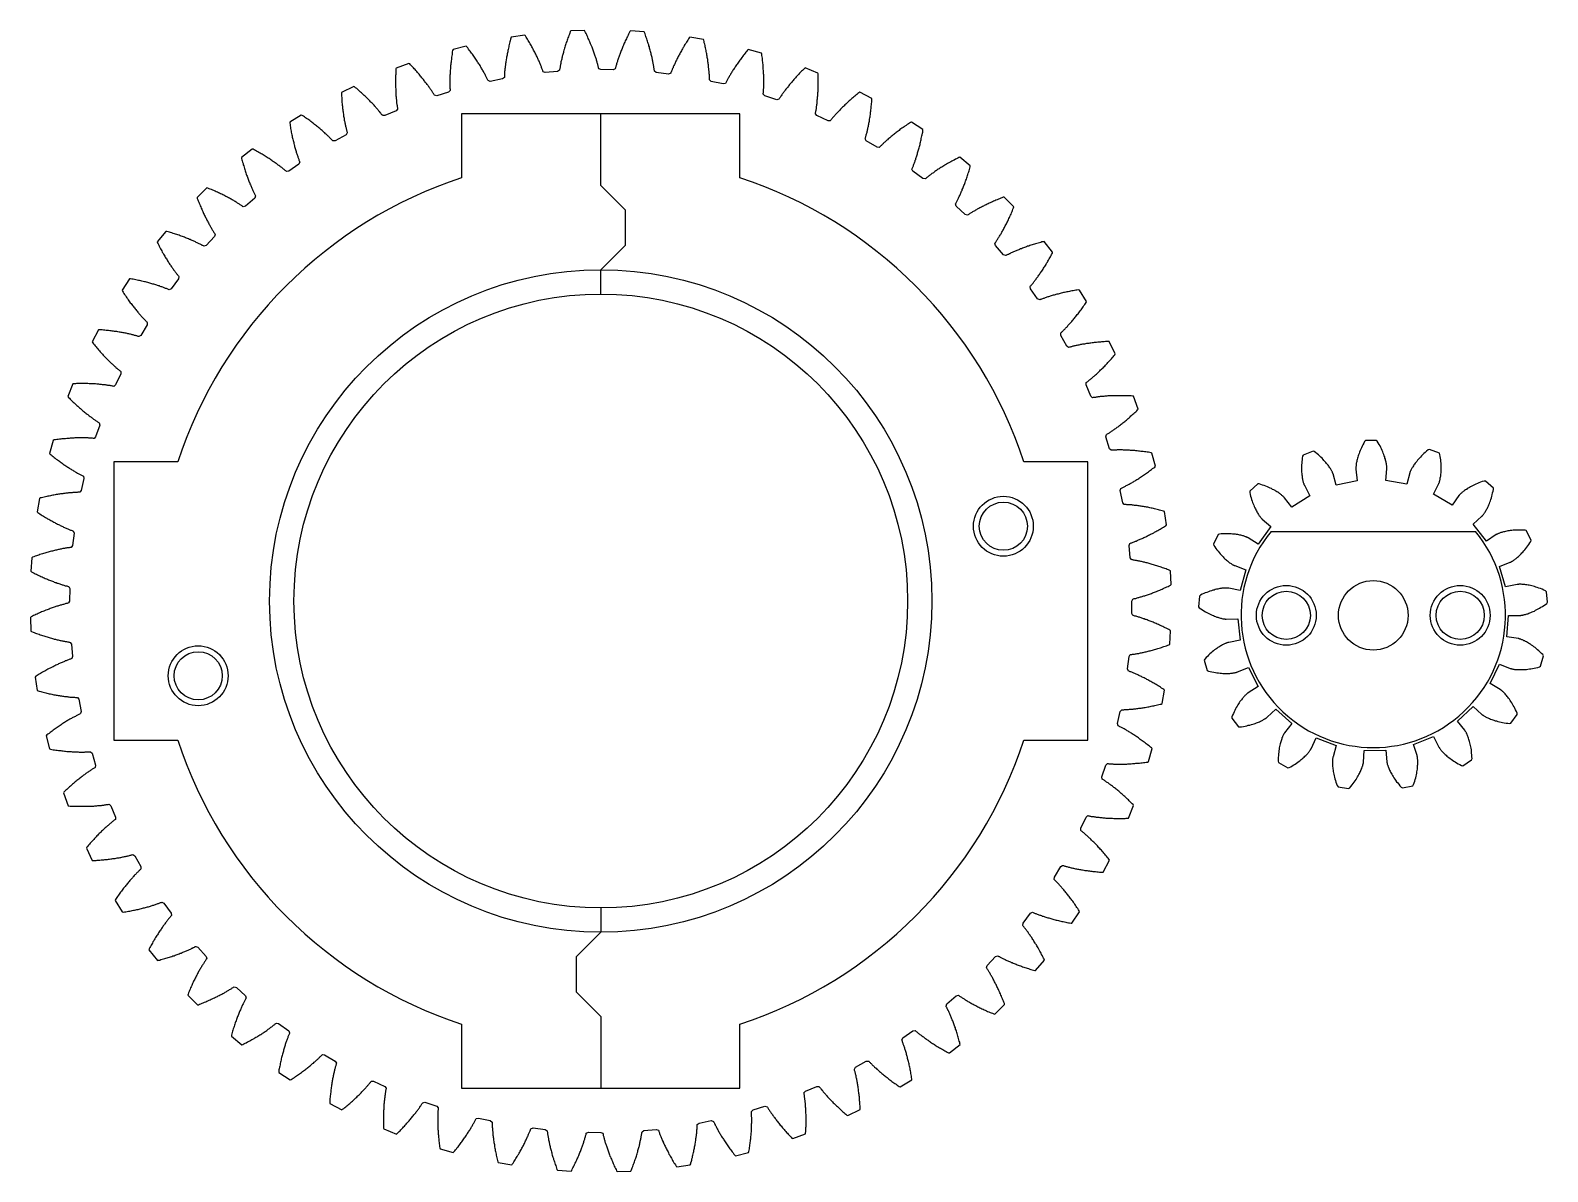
# Model space of a CAD drawing. Header units: inches. Extents: x -41 to 68, y -41 to 41.
import ezdxf

# ---------------------------------------------------------------- set-up
doc = ezdxf.new("R2010")
doc.units = ezdxf.units.IN
doc.header["$MEASUREMENT"] = 0
doc.layers.add('gear', color=2, linetype='Continuous')
doc.layers.add('mount 2', color=4, linetype='Continuous')

# ---------------------------------------------------------------- blocks, each defined once
blk = doc.blocks.new('*U4')
at = {"layer": 'mount 2'}
blk.add_lwpolyline([(10, -2.3), (10, 2.3), (-10, 2.3), (-10, -2.3)], dxfattribs=at)
blk = doc.blocks.new('*U5')
at = {"layer": 'mount 2', "color": 0, "linetype": 'ByBlock', "lineweight": -2, "transparency": 16777216}
blk.add_blockref('*U4', (0, 32.7), dxfattribs=at)
for p, rotation in [((-32.7, 0), 90), ((32.7, 0), 270), ((0, -32.7), 180)]:
    blk.add_blockref('*U4', p, dxfattribs=dict(at, rotation=rotation))

msp = doc.modelspace()

# ---------------------------------------------------------------- linework, layer by layer
at = {"layer": 'gear'}
for points in [[(38.17, 0), (38.24, 0.14), (38.29, 0.16), (38.34, 0.17), (38.39, 0.18), (38.44, 0.19), (38.5, 0.21), (38.55, 0.22), (38.61, 0.24), (38.66, 0.25), (38.72, 0.27), (38.78, 0.29), (38.84, 0.3), (38.9, 0.32), (38.96, 0.34), (39.02, 0.36), (39.09, 0.38), (39.15, 0.4), (39.22, 0.43), (39.29, 0.45), (39.36, 0.47), (39.43, 0.5), (39.5, 0.52), (39.57, 0.55), (39.64, 0.58), (39.72, 0.6), (39.79, 0.63), (39.87, 0.66), (39.94, 0.69), (40.02, 0.73), (40.1, 0.76), (40.18, 0.79), (40.26, 0.83), (40.34, 0.86), (40.42, 0.9), (40.51, 0.94), (40.59, 0.97), (40.68, 1.01), (40.76, 1.05), (40.85, 1.1), (40.94, 1.14), (40.99, 1.18), (40.95, 2.16), (40.9, 2.19), (40.8, 2.23), (40.71, 2.26), (40.62, 2.3), (40.54, 2.33), (40.45, 2.36), (40.36, 2.39), (40.28, 2.42), (40.19, 2.45), (40.11, 2.48), (40.03, 2.51), (39.95, 2.53), (39.87, 2.56), (39.79, 2.58), (39.71, 2.61), (39.63, 2.63), (39.56, 2.65), (39.48, 2.67), (39.41, 2.69), (39.34, 2.71), (39.27, 2.73), (39.19, 2.75), (39.13, 2.77), (39.06, 2.78), (38.99, 2.8), (38.93, 2.81), (38.86, 2.83), (38.8, 2.84), (38.73, 2.86), (38.67, 2.87), (38.61, 2.88), (38.55, 2.89), (38.5, 2.9), (38.44, 2.91), (38.39, 2.92), (38.33, 2.93), (38.28, 2.94), (38.23, 2.95), (38.18, 2.96), (38.13, 2.97), (38.04, 3.1), (37.96, 3.99), (38.02, 4.14), (38.06, 4.16), (38.11, 4.17), (38.16, 4.19), (38.21, 4.21), (38.26, 4.23), (38.32, 4.25), (38.37, 4.27), (38.42, 4.29), (38.48, 4.31), (38.54, 4.34), (38.59, 4.36), (38.65, 4.39), (38.71, 4.41), (38.77, 4.44), (38.84, 4.47), (38.9, 4.49), (38.96, 4.52), (39.03, 4.55), (39.09, 4.58), (39.16, 4.62), (39.23, 4.65), (39.29, 4.68), (39.36, 4.72), (39.43, 4.75), (39.51, 4.79), (39.58, 4.83), (39.65, 4.86), (39.73, 4.9), (39.8, 4.95), (39.88, 4.99), (39.95, 5.03), (40.03, 5.07), (40.11, 5.12), (40.19, 5.16), (40.27, 5.21), (40.35, 5.26), (40.43, 5.31), (40.51, 5.36), (40.6, 5.41), (40.65, 5.46), (40.5, 6.43), (40.44, 6.46), (40.35, 6.48), (40.25, 6.51), (40.16, 6.53), (40.07, 6.55), (39.98, 6.58), (39.89, 6.6), (39.8, 6.62), (39.72, 6.64), (39.63, 6.66), (39.55, 6.68), (39.46, 6.69), (39.38, 6.71), (39.3, 6.73), (39.22, 6.74), (39.14, 6.76), (39.06, 6.77), (38.99, 6.78), (38.91, 6.8), (38.84, 6.81), (38.76, 6.82), (38.69, 6.83), (38.62, 6.84), (38.55, 6.85), (38.48, 6.86), (38.42, 6.87), (38.35, 6.87), (38.29, 6.88), (38.22, 6.89), (38.16, 6.9), (38.1, 6.9), (38.04, 6.91), (37.98, 6.91), (37.93, 6.92), (37.87, 6.92), (37.81, 6.92), (37.76, 6.93), (37.71, 6.93), (37.66, 6.93), (37.61, 6.93), (37.51, 7.06), (37.33, 7.94), (37.38, 8.09), (37.42, 8.11), (37.47, 8.14), (37.51, 8.16), (37.56, 8.18), (37.61, 8.21), (37.66, 8.23), (37.71, 8.26), (37.76, 8.29), (37.82, 8.31), (37.87, 8.34), (37.93, 8.37), (37.98, 8.4), (38.04, 8.43), (38.1, 8.47), (38.16, 8.5), (38.22, 8.54), (38.28, 8.57), (38.34, 8.61), (38.4, 8.64), (38.46, 8.68), (38.53, 8.72), (38.59, 8.76), (38.66, 8.81), (38.72, 8.85), (38.79, 8.89), (38.86, 8.94), (38.93, 8.98), (39, 9.03), (39.07, 9.08), (39.14, 9.13), (39.21, 9.18), (39.28, 9.23), (39.35, 9.28), (39.43, 9.34), (39.5, 9.39), (39.58, 9.45), (39.65, 9.51), (39.73, 9.56), (39.81, 9.62), (39.85, 9.68), (39.61, 10.62), (39.55, 10.65), (39.45, 10.67), (39.35, 10.68), (39.26, 10.69), (39.17, 10.71), (39.07, 10.72), (38.98, 10.73), (38.89, 10.74), (38.81, 10.75), (38.72, 10.76), (38.63, 10.77), (38.55, 10.78), (38.46, 10.79), (38.38, 10.8), (38.3, 10.8), (38.22, 10.81), (38.14, 10.82), (38.06, 10.82), (37.99, 10.83), (37.91, 10.83), (37.84, 10.83), (37.77, 10.84), (37.7, 10.84), (37.63, 10.84), (37.56, 10.84), (37.49, 10.85), (37.42, 10.85), (37.36, 10.85), (37.29, 10.85), (37.23, 10.85), (37.17, 10.85), (37.11, 10.85), (37.05, 10.84), (36.99, 10.84), (36.94, 10.84), (36.88, 10.84), (36.83, 10.84), (36.78, 10.83), (36.73, 10.83), (36.68, 10.83), (36.56, 10.94), (36.3, 11.79), (36.33, 11.95), (36.37, 11.98), (36.41, 12.01), (36.46, 12.03), (36.5, 12.06), (36.55, 12.09), (36.6, 12.12), (36.64, 12.15), (36.69, 12.19), (36.74, 12.22), (36.79, 12.25), (36.84, 12.29), (36.9, 12.33), (36.95, 12.36), (37, 12.4), (37.06, 12.44), (37.11, 12.48), (37.17, 12.52), (37.23, 12.57), (37.28, 12.61), (37.34, 12.66), (37.4, 12.7), (37.46, 12.75), (37.52, 12.8), (37.59, 12.85), (37.65, 12.9), (37.71, 12.95), (37.77, 13), (37.84, 13.06), (37.9, 13.11), (37.97, 13.17), (38.03, 13.23), (38.1, 13.29), (38.17, 13.35), (38.24, 13.41), (38.3, 13.47), (38.37, 13.53), (38.44, 13.6), (38.51, 13.67), (38.58, 13.73), (38.62, 13.79), (38.28, 14.71), (38.22, 14.72), (38.12, 14.73), (38.02, 14.74), (37.93, 14.74), (37.83, 14.74), (37.74, 14.75), (37.65, 14.75), (37.56, 14.75), (37.47, 14.75), (37.38, 14.75), (37.29, 14.75), (37.21, 14.75), (37.13, 14.75), (37.04, 14.75), (36.96, 14.75), (36.88, 14.75), (36.8, 14.74), (36.72, 14.74), (36.65, 14.74), (36.57, 14.73), (36.5, 14.73), (36.43, 14.73), (36.36, 14.72), (36.29, 14.72), (36.22, 14.71), (36.15, 14.7), (36.08, 14.7), (36.02, 14.69), (35.96, 14.69), (35.89, 14.68), (35.83, 14.67), (35.77, 14.67), (35.72, 14.66), (35.66, 14.65), (35.6, 14.64), (35.55, 14.63), (35.5, 14.63), (35.44, 14.62), (35.39, 14.61), (35.34, 14.6), (35.22, 14.71), (34.87, 15.52), (34.88, 15.69), (34.92, 15.72), (34.96, 15.75), (35, 15.78), (35.04, 15.81), (35.08, 15.85), (35.13, 15.88), (35.17, 15.92), (35.22, 15.96), (35.26, 15.99), (35.31, 16.03), (35.36, 16.07), (35.41, 16.12), (35.45, 16.16), (35.5, 16.2), (35.55, 16.25), (35.61, 16.29), (35.66, 16.34), (35.71, 16.39), (35.76, 16.44), (35.82, 16.49), (35.87, 16.54), (35.92, 16.6), (35.98, 16.65), (36.04, 16.71), (36.09, 16.76), (36.15, 16.82), (36.21, 16.88), (36.27, 16.94), (36.32, 17), (36.38, 17.07), (36.44, 17.13), (36.5, 17.2), (36.56, 17.26), (36.62, 17.33), (36.69, 17.4), (36.75, 17.47), (36.81, 17.54), (36.87, 17.62), (36.94, 17.69), (36.97, 17.75), (36.54, 18.63), (36.47, 18.64), (36.37, 18.63), (36.27, 18.63), (36.18, 18.62), (36.08, 18.62), (35.99, 18.61), (35.9, 18.6), (35.81, 18.6), (35.72, 18.59), (35.63, 18.58), (35.55, 18.57), (35.46, 18.56), (35.38, 18.55), (35.3, 18.54), (35.22, 18.53), (35.14, 18.52), (35.06, 18.51), (34.98, 18.5), (34.91, 18.49), (34.83, 18.48), (34.76, 18.46), (34.69, 18.45), (34.62, 18.44), (34.55, 18.43), (34.48, 18.42), (34.42, 18.4), (34.35, 18.39), (34.29, 18.38), (34.22, 18.36), (34.16, 18.35), (34.1, 18.34), (34.04, 18.32), (33.99, 18.31), (33.93, 18.3), (33.88, 18.28), (33.82, 18.27), (33.77, 18.26), (33.72, 18.24), (33.67, 18.23), (33.62, 18.22), (33.49, 18.31), (33.05, 19.08), (33.05, 19.25), (33.08, 19.28), (33.12, 19.32), (33.16, 19.35), (33.2, 19.39), (33.23, 19.43), (33.27, 19.47), (33.32, 19.51), (33.36, 19.55), (33.4, 19.59), (33.44, 19.64), (33.48, 19.68), (33.53, 19.73), (33.57, 19.78), (33.62, 19.83), (33.66, 19.88), (33.71, 19.93), (33.75, 19.98), (33.8, 20.03), (33.85, 20.09), (33.9, 20.14), (33.94, 20.2), (33.99, 20.26), (34.04, 20.32), (34.09, 20.38), (34.14, 20.44), (34.19, 20.51), (34.24, 20.57), (34.3, 20.64), (34.35, 20.71), (34.4, 20.77), (34.45, 20.84), (34.51, 20.92), (34.56, 20.99), (34.61, 21.06), (34.67, 21.14), (34.72, 21.22), (34.78, 21.29), (34.83, 21.37), (34.88, 21.45), (34.91, 21.52), (34.39, 22.34), (34.32, 22.35), (34.22, 22.33), (34.13, 22.32), (34.03, 22.3), (33.94, 22.29), (33.85, 22.27), (33.76, 22.25), (33.67, 22.24), (33.58, 22.22), (33.5, 22.2), (33.41, 22.18), (33.33, 22.17), (33.25, 22.15), (33.17, 22.13), (33.09, 22.11), (33.01, 22.09), (32.93, 22.07), (32.86, 22.05), (32.78, 22.04), (32.71, 22.02), (32.64, 22), (32.57, 21.98), (32.5, 21.96), (32.43, 21.94), (32.37, 21.92), (32.3, 21.9), (32.24, 21.88), (32.18, 21.86), (32.12, 21.84), (32.06, 21.82), (32, 21.8), (31.94, 21.78), (31.89, 21.76), (31.83, 21.74), (31.78, 21.72), (31.73, 21.71), (31.68, 21.69), (31.63, 21.67), (31.58, 21.65), (31.54, 21.63), (31.39, 21.71), (30.88, 22.43), (30.85, 22.59), (30.89, 22.63), (30.92, 22.67), (30.95, 22.71), (30.99, 22.75), (31.02, 22.79), (31.06, 22.84), (31.09, 22.88), (31.13, 22.93), (31.17, 22.98), (31.2, 23.02), (31.24, 23.07), (31.28, 23.13), (31.32, 23.18), (31.36, 23.23), (31.4, 23.28), (31.44, 23.34), (31.48, 23.4), (31.52, 23.46), (31.56, 23.52), (31.6, 23.58), (31.65, 23.64), (31.69, 23.7), (31.73, 23.77), (31.78, 23.83), (31.82, 23.9), (31.86, 23.97), (31.91, 24.04), (31.95, 24.11), (32, 24.18), (32.04, 24.26), (32.09, 24.33), (32.13, 24.41), (32.18, 24.49), (32.22, 24.57), (32.27, 24.65), (32.31, 24.73), (32.36, 24.81), (32.4, 24.9), (32.45, 24.98), (32.47, 25.05), (31.86, 25.82), (31.79, 25.81), (31.7, 25.79), (31.61, 25.76), (31.52, 25.74), (31.42, 25.71), (31.34, 25.69), (31.25, 25.66), (31.16, 25.63), (31.08, 25.61), (30.99, 25.58), (30.91, 25.56), (30.83, 25.53), (30.75, 25.5), (30.67, 25.48), (30.59, 25.45), (30.52, 25.42), (30.45, 25.39), (30.37, 25.37), (30.3, 25.34), (30.23, 25.31), (30.16, 25.29), (30.09, 25.26), (30.03, 25.23), (29.96, 25.21), (29.9, 25.18), (29.84, 25.16), (29.78, 25.13), (29.72, 25.1), (29.66, 25.08), (29.6, 25.05), (29.55, 25.03), (29.49, 25), (29.44, 24.98), (29.39, 24.95), (29.34, 24.93), (29.29, 24.9), (29.24, 24.88), (29.19, 24.86), (29.15, 24.83), (29.1, 24.81), (28.95, 24.87), (28.36, 25.54), (28.32, 25.7), (28.35, 25.74), (28.38, 25.78), (28.41, 25.82), (28.44, 25.87), (28.47, 25.91), (28.5, 25.96), (28.53, 26.01), (28.56, 26.06), (28.59, 26.11), (28.63, 26.16), (28.66, 26.21), (28.69, 26.27), (28.73, 26.32), (28.76, 26.38), (28.79, 26.44), (28.83, 26.5), (28.86, 26.56), (28.9, 26.62), (28.93, 26.69), (28.97, 26.75), (29, 26.82), (29.04, 26.88), (29.07, 26.95), (29.11, 27.02), (29.15, 27.1), (29.18, 27.17), (29.22, 27.24), (29.26, 27.32), (29.29, 27.39), (29.33, 27.47), (29.37, 27.55), (29.4, 27.63), (29.44, 27.72), (29.48, 27.8), (29.51, 27.88), (29.55, 27.97), (29.59, 28.06), (29.62, 28.15), (29.66, 28.24), (29.67, 28.31), (28.99, 29.01), (28.92, 29), (28.83, 28.96), (28.74, 28.93), (28.65, 28.89), (28.57, 28.86), (28.48, 28.82), (28.39, 28.79), (28.31, 28.75), (28.23, 28.72), (28.15, 28.68), (28.07, 28.65), (27.99, 28.61), (27.92, 28.58), (27.84, 28.54), (27.77, 28.51), (27.69, 28.47), (27.62, 28.44), (27.55, 28.4), (27.49, 28.37), (27.42, 28.34), (27.35, 28.3), (27.29, 28.27), (27.23, 28.24), (27.16, 28.2), (27.1, 28.17), (27.04, 28.14), (26.99, 28.1), (26.93, 28.07), (26.87, 28.04), (26.82, 28.01), (26.77, 27.98), (26.72, 27.95), (26.67, 27.92), (26.62, 27.89), (26.57, 27.86), (26.52, 27.83), (26.48, 27.8), (26.43, 27.77), (26.39, 27.74), (26.35, 27.72), (26.19, 27.76), (25.54, 28.36), (25.48, 28.52), (25.51, 28.56), (25.53, 28.6), (25.55, 28.65), (25.58, 28.7), (25.6, 28.75), (25.63, 28.8), (25.66, 28.85), (25.68, 28.9), (25.71, 28.95), (25.74, 29.01), (25.76, 29.07), (25.79, 29.12), (25.82, 29.18), (25.84, 29.24), (25.87, 29.3), (25.9, 29.37), (25.93, 29.43), (25.96, 29.5), (25.98, 29.56), (26.01, 29.63), (26.04, 29.7), (26.07, 29.77), (26.1, 29.84), (26.13, 29.92), (26.15, 29.99), (26.18, 30.07), (26.21, 30.15), (26.24, 30.23), (26.27, 30.31), (26.3, 30.39), (26.33, 30.47), (26.35, 30.56), (26.38, 30.64), (26.41, 30.73), (26.44, 30.82), (26.47, 30.91), (26.49, 31), (26.52, 31.09), (26.55, 31.18), (26.55, 31.25), (25.8, 31.88), (25.73, 31.86), (25.65, 31.82), (25.56, 31.77), (25.48, 31.73), (25.39, 31.68), (25.31, 31.64), (25.23, 31.6), (25.15, 31.55), (25.07, 31.51), (25, 31.47), (24.92, 31.42), (24.85, 31.38), (24.78, 31.34), (24.7, 31.3), (24.64, 31.25), (24.57, 31.21), (24.5, 31.17), (24.43, 31.13), (24.37, 31.09), (24.31, 31.05), (24.24, 31.01), (24.18, 30.97), (24.13, 30.93), (24.07, 30.89), (24.01, 30.85), (23.95, 30.81), (23.9, 30.77), (23.85, 30.73), (23.8, 30.7), (23.75, 30.66), (23.7, 30.62), (23.65, 30.59), (23.6, 30.55), (23.56, 30.52), (23.51, 30.48), (23.47, 30.45), (23.43, 30.42), (23.39, 30.38), (23.35, 30.35), (23.31, 30.32), (23.15, 30.35), (22.43, 30.88), (22.36, 31.02), (22.38, 31.07), (22.4, 31.12), (22.42, 31.16), (22.44, 31.21), (22.46, 31.27), (22.48, 31.32), (22.5, 31.37), (22.52, 31.43), (22.54, 31.48), (22.56, 31.54), (22.58, 31.6), (22.6, 31.66), (22.63, 31.72), (22.65, 31.78), (22.67, 31.85), (22.69, 31.91), (22.71, 31.98), (22.73, 32.05), (22.75, 32.12), (22.77, 32.19), (22.79, 32.26), (22.81, 32.33), (22.83, 32.41), (22.86, 32.49), (22.88, 32.56), (22.9, 32.64), (22.92, 32.72), (22.94, 32.8), (22.96, 32.89), (22.98, 32.97), (23, 33.06), (23.02, 33.14), (23.03, 33.23), (23.05, 33.32), (23.07, 33.41), (23.09, 33.5), (23.11, 33.6), (23.13, 33.69), (23.14, 33.79), (23.14, 33.86), (22.33, 34.4), (22.26, 34.38), (22.18, 34.32), (22.1, 34.27), (22.02, 34.22), (21.94, 34.16), (21.86, 34.11), (21.79, 34.06), (21.72, 34.01), (21.64, 33.96), (21.57, 33.91), (21.5, 33.86), (21.43, 33.81), (21.36, 33.76), (21.3, 33.71), (21.23, 33.66), (21.17, 33.61), (21.11, 33.56), (21.05, 33.51), (20.99, 33.46), (20.93, 33.42), (20.87, 33.37), (20.81, 33.32), (20.76, 33.28), (20.71, 33.23), (20.65, 33.19), (20.6, 33.14), (20.55, 33.1), (20.5, 33.06), (20.46, 33.02), (20.41, 32.97), (20.37, 32.93), (20.32, 32.89), (20.28, 32.85), (20.24, 32.81), (20.2, 32.77), (20.16, 32.73), (20.12, 32.7), (20.08, 32.66), (20.05, 32.62), (20.01, 32.59), (19.85, 32.6), (19.08, 33.05), (19, 33.19), (19.01, 33.24), (19.02, 33.29), (19.04, 33.34), (19.05, 33.39), (19.07, 33.44), (19.08, 33.5), (19.1, 33.55), (19.11, 33.61), (19.13, 33.67), (19.14, 33.73), (19.16, 33.79), (19.17, 33.85), (19.19, 33.91), (19.2, 33.98), (19.21, 34.04), (19.23, 34.11), (19.24, 34.18), (19.26, 34.25), (19.27, 34.32), (19.28, 34.39), (19.3, 34.47), (19.31, 34.54), (19.32, 34.62), (19.33, 34.7), (19.35, 34.78), (19.36, 34.86), (19.37, 34.94), (19.38, 35.02), (19.39, 35.11), (19.4, 35.19), (19.41, 35.28), (19.42, 35.37), (19.43, 35.46), (19.44, 35.55), (19.45, 35.64), (19.46, 35.73), (19.47, 35.83), (19.48, 35.93), (19.48, 36.02), (19.47, 36.09), (18.61, 36.55), (18.55, 36.51), (18.47, 36.45), (18.4, 36.39), (18.32, 36.33), (18.25, 36.27), (18.18, 36.21), (18.11, 36.15), (18.04, 36.09), (17.97, 36.03), (17.91, 35.98), (17.84, 35.92), (17.78, 35.86), (17.72, 35.8), (17.66, 35.75), (17.6, 35.69), (17.54, 35.64), (17.48, 35.58), (17.43, 35.53), (17.37, 35.47), (17.32, 35.42), (17.27, 35.37), (17.22, 35.32), (17.17, 35.27), (17.12, 35.22), (17.07, 35.17), (17.03, 35.12), (16.98, 35.07), (16.94, 35.02), (16.89, 34.97), (16.85, 34.93), (16.81, 34.88), (16.77, 34.84), (16.73, 34.79), (16.7, 34.75), (16.66, 34.7), (16.63, 34.66), (16.59, 34.62), (16.56, 34.58), (16.53, 34.54), (16.49, 34.5), (16.33, 34.5), (15.52, 34.87), (15.42, 34.99), (15.43, 35.04), (15.44, 35.09), (15.45, 35.15), (15.46, 35.2), (15.47, 35.25), (15.48, 35.31), (15.49, 35.36), (15.49, 35.42), (15.5, 35.48), (15.51, 35.54), (15.52, 35.6), (15.53, 35.67), (15.54, 35.73), (15.54, 35.8), (15.55, 35.87), (15.56, 35.93), (15.56, 36), (15.57, 36.07), (15.58, 36.15), (15.58, 36.22), (15.59, 36.3), (15.59, 36.37), (15.6, 36.45), (15.6, 36.53), (15.61, 36.61), (15.61, 36.69), (15.61, 36.77), (15.62, 36.86), (15.62, 36.94), (15.62, 37.03), (15.62, 37.11), (15.62, 37.2), (15.62, 37.29), (15.62, 37.39), (15.62, 37.48), (15.62, 37.57), (15.62, 37.67), (15.61, 37.76), (15.61, 37.86), (15.59, 37.93), (14.69, 38.29), (14.63, 38.25), (14.56, 38.18), (14.49, 38.12), (14.42, 38.05), (14.36, 37.98), (14.29, 37.91), (14.23, 37.85), (14.17, 37.78), (14.11, 37.72), (14.05, 37.65), (13.99, 37.59), (13.93, 37.52), (13.88, 37.46), (13.82, 37.4), (13.77, 37.34), (13.72, 37.28), (13.67, 37.22), (13.62, 37.16), (13.57, 37.1), (13.52, 37.04), (13.48, 36.98), (13.43, 36.92), (13.39, 36.87), (13.34, 36.81), (13.3, 36.76), (13.26, 36.7), (13.22, 36.65), (13.18, 36.6), (13.15, 36.55), (13.11, 36.5), (13.07, 36.45), (13.04, 36.4), (13.01, 36.35), (12.97, 36.3), (12.94, 36.26), (12.91, 36.21), (12.88, 36.17), (12.85, 36.12), (12.82, 36.08), (12.8, 36.04), (12.64, 36.01), (11.79, 36.3), (11.68, 36.41), (11.68, 36.46), (11.69, 36.52), (11.69, 36.57), (11.7, 36.62), (11.7, 36.68), (11.7, 36.73), (11.7, 36.79), (11.71, 36.85), (11.71, 36.91), (11.71, 36.97), (11.71, 37.03), (11.71, 37.1), (11.72, 37.16), (11.72, 37.23), (11.72, 37.29), (11.72, 37.36), (11.72, 37.43), (11.71, 37.5), (11.71, 37.58), (11.71, 37.65), (11.71, 37.73), (11.71, 37.8), (11.7, 37.88), (11.7, 37.96), (11.69, 38.04), (11.69, 38.12), (11.68, 38.2), (11.68, 38.29), (11.67, 38.37), (11.66, 38.46), (11.66, 38.54), (11.65, 38.63), (11.64, 38.72), (11.63, 38.81), (11.62, 38.91), (11.61, 39), (11.59, 39.09), (11.58, 39.19), (11.57, 39.29), (11.54, 39.35), (10.6, 39.62), (10.55, 39.57), (10.49, 39.5), (10.43, 39.42), (10.37, 39.35), (10.31, 39.27), (10.25, 39.2), (10.2, 39.13), (10.14, 39.05), (10.09, 38.98), (10.04, 38.91), (9.99, 38.84), (9.94, 38.77), (9.89, 38.71), (9.84, 38.64), (9.79, 38.57), (9.75, 38.51), (9.7, 38.44), (9.66, 38.38), (9.62, 38.31), (9.58, 38.25), (9.54, 38.19), (9.5, 38.13), (9.46, 38.07), (9.42, 38.01), (9.39, 37.95), (9.35, 37.89), (9.32, 37.83), (9.29, 37.78), (9.25, 37.72), (9.22, 37.67), (9.19, 37.61), (9.16, 37.56), (9.13, 37.51), (9.11, 37.46), (9.08, 37.41), (9.06, 37.36), (9.03, 37.31), (9.01, 37.27), (8.98, 37.22), (8.96, 37.18), (8.8, 37.14), (7.94, 37.33), (7.81, 37.44), (7.81, 37.49), (7.81, 37.54), (7.81, 37.59), (7.8, 37.64), (7.8, 37.7), (7.8, 37.75), (7.8, 37.81), (7.79, 37.87), (7.79, 37.93), (7.78, 37.99), (7.78, 38.05), (7.77, 38.12), (7.77, 38.18), (7.76, 38.25), (7.75, 38.31), (7.75, 38.38), (7.74, 38.45), (7.73, 38.52), (7.72, 38.6), (7.71, 38.67), (7.7, 38.74), (7.69, 38.82), (7.68, 38.9), (7.67, 38.97), (7.65, 39.05), (7.64, 39.13), (7.63, 39.21), (7.61, 39.3), (7.6, 39.38), (7.58, 39.47), (7.56, 39.55), (7.54, 39.64), (7.53, 39.73), (7.51, 39.82), (7.49, 39.91), (7.47, 40), (7.44, 40.09), (7.42, 40.19), (7.4, 40.28), (7.37, 40.34), (6.4, 40.51), (6.36, 40.46), (6.3, 40.38), (6.25, 40.3), (6.2, 40.21), (6.15, 40.14), (6.1, 40.06), (6.05, 39.98), (6, 39.9), (5.96, 39.82), (5.91, 39.75), (5.87, 39.67), (5.83, 39.6), (5.79, 39.53), (5.75, 39.46), (5.71, 39.38), (5.67, 39.31), (5.63, 39.24), (5.6, 39.18), (5.56, 39.11), (5.53, 39.04), (5.49, 38.97), (5.46, 38.91), (5.43, 38.85), (5.4, 38.78), (5.37, 38.72), (5.34, 38.66), (5.31, 38.6), (5.29, 38.54), (5.26, 38.48), (5.23, 38.42), (5.21, 38.37), (5.19, 38.31), (5.16, 38.26), (5.14, 38.21), (5.12, 38.15), (5.1, 38.1), (5.08, 38.05), (5.06, 38), (5.04, 37.96), (5.03, 37.91), (4.87, 37.85), (3.99, 37.96), (3.85, 38.05), (3.85, 38.1), (3.84, 38.15), (3.83, 38.2), (3.83, 38.25), (3.82, 38.31), (3.81, 38.36), (3.8, 38.42), (3.79, 38.48), (3.78, 38.54), (3.77, 38.6), (3.76, 38.66), (3.75, 38.72), (3.73, 38.78), (3.72, 38.85), (3.71, 38.92), (3.69, 38.98), (3.68, 39.05), (3.66, 39.12), (3.64, 39.19), (3.63, 39.26), (3.61, 39.34), (3.59, 39.41), (3.57, 39.48), (3.55, 39.56), (3.53, 39.64), (3.51, 39.72), (3.49, 39.8), (3.46, 39.88), (3.44, 39.96), (3.41, 40.04), (3.39, 40.13), (3.36, 40.21), (3.33, 40.3), (3.3, 40.38), (3.27, 40.47), (3.24, 40.56), (3.21, 40.65), (3.18, 40.74), (3.15, 40.83), (3.11, 40.89), (2.14, 40.95), (2.09, 40.9), (2.05, 40.81), (2, 40.73), (1.96, 40.64), (1.92, 40.56), (1.88, 40.47), (1.84, 40.39), (1.8, 40.31), (1.76, 40.23), (1.73, 40.15), (1.69, 40.07), (1.66, 39.99), (1.62, 39.92), (1.59, 39.84), (1.56, 39.76), (1.53, 39.69), (1.5, 39.62), (1.47, 39.55), (1.44, 39.47), (1.42, 39.4), (1.39, 39.34), (1.36, 39.27), (1.34, 39.2), (1.32, 39.13), (1.29, 39.07), (1.27, 39.01), (1.25, 38.94), (1.23, 38.88), (1.21, 38.82), (1.19, 38.76), (1.17, 38.7), (1.15, 38.65), (1.14, 38.59), (1.12, 38.53), (1.1, 38.48), (1.09, 38.43), (1.08, 38.38), (1.06, 38.33), (1.05, 38.28), (1.04, 38.23), (0.89, 38.16), (0, 38.17), (-0.14, 38.24), (-0.16, 38.29), (-0.17, 38.34), (-0.18, 38.39), (-0.19, 38.44), (-0.21, 38.5), (-0.22, 38.55), (-0.24, 38.61), (-0.25, 38.66), (-0.27, 38.72), (-0.29, 38.78), (-0.3, 38.84), (-0.32, 38.9), (-0.34, 38.96), (-0.36, 39.02), (-0.38, 39.09), (-0.4, 39.15), (-0.43, 39.22), (-0.45, 39.29), (-0.47, 39.36), (-0.5, 39.43), (-0.52, 39.5), (-0.55, 39.57), (-0.58, 39.64), (-0.6, 39.72), (-0.63, 39.79), (-0.66, 39.87), (-0.69, 39.94), (-0.73, 40.02), (-0.76, 40.1), (-0.79, 40.18), (-0.83, 40.26), (-0.86, 40.34), (-0.9, 40.42), (-0.94, 40.51), (-0.97, 40.59), (-1.01, 40.68), (-1.05, 40.76), (-1.1, 40.85), (-1.14, 40.94), (-1.18, 40.99), (-2.16, 40.95), (-2.19, 40.9), (-2.23, 40.8), (-2.26, 40.71), (-2.3, 40.62), (-2.33, 40.54), (-2.36, 40.45), (-2.39, 40.36), (-2.42, 40.28), (-2.45, 40.19), (-2.48, 40.11), (-2.51, 40.03), (-2.53, 39.95), (-2.56, 39.87), (-2.58, 39.79), (-2.61, 39.71), (-2.63, 39.63), (-2.65, 39.56), (-2.67, 39.48), (-2.69, 39.41), (-2.71, 39.34), (-2.73, 39.27), (-2.75, 39.19), (-2.77, 39.13), (-2.78, 39.06), (-2.8, 38.99), (-2.81, 38.93), (-2.83, 38.86), (-2.84, 38.8), (-2.86, 38.73), (-2.87, 38.67), (-2.88, 38.61), (-2.89, 38.55), (-2.9, 38.5), (-2.91, 38.44), (-2.92, 38.39), (-2.93, 38.33), (-2.94, 38.28), (-2.95, 38.23), (-2.96, 38.18), (-2.97, 38.13), (-3.1, 38.04), (-3.99, 37.96), (-4.14, 38.02), (-4.16, 38.06), (-4.17, 38.11), (-4.19, 38.16), (-4.21, 38.21), (-4.23, 38.26), (-4.25, 38.32), (-4.27, 38.37), (-4.29, 38.42), (-4.31, 38.48), (-4.34, 38.54), (-4.36, 38.59), (-4.39, 38.65), (-4.41, 38.71), (-4.44, 38.77), (-4.47, 38.84), (-4.49, 38.9), (-4.52, 38.96), (-4.55, 39.03), (-4.58, 39.09), (-4.62, 39.16), (-4.65, 39.23), (-4.68, 39.29), (-4.72, 39.36), (-4.75, 39.43), (-4.79, 39.51), (-4.83, 39.58), (-4.86, 39.65), (-4.9, 39.73), (-4.95, 39.8), (-4.99, 39.88), (-5.03, 39.95), (-5.07, 40.03), (-5.12, 40.11), (-5.16, 40.19), (-5.21, 40.27), (-5.26, 40.35), (-5.31, 40.43), (-5.36, 40.51), (-5.41, 40.6), (-5.46, 40.65), (-6.43, 40.5), (-6.46, 40.44), (-6.48, 40.35), (-6.51, 40.25), (-6.53, 40.16), (-6.55, 40.07), (-6.58, 39.98), (-6.6, 39.89), (-6.62, 39.8), (-6.64, 39.72), (-6.66, 39.63), (-6.68, 39.55), (-6.69, 39.46), (-6.71, 39.38), (-6.73, 39.3), (-6.74, 39.22), (-6.76, 39.14), (-6.77, 39.06), (-6.78, 38.99), (-6.8, 38.91), (-6.81, 38.84), (-6.82, 38.76), (-6.83, 38.69), (-6.84, 38.62), (-6.85, 38.55), (-6.86, 38.48), (-6.87, 38.42), (-6.87, 38.35), (-6.88, 38.29), (-6.89, 38.22), (-6.9, 38.16), (-6.9, 38.1), (-6.91, 38.04), (-6.91, 37.98), (-6.92, 37.93), (-6.92, 37.87), (-6.92, 37.81), (-6.93, 37.76), (-6.93, 37.71), (-6.93, 37.66), (-6.93, 37.61), (-7.06, 37.51), (-7.94, 37.33), (-8.09, 37.38), (-8.11, 37.42), (-8.14, 37.47), (-8.16, 37.51), (-8.18, 37.56), (-8.21, 37.61), (-8.23, 37.66), (-8.26, 37.71), (-8.29, 37.76), (-8.31, 37.82), (-8.34, 37.87), (-8.37, 37.93), (-8.4, 37.98), (-8.43, 38.04), (-8.47, 38.1), (-8.5, 38.16), (-8.54, 38.22), (-8.57, 38.28), (-8.61, 38.34), (-8.64, 38.4), (-8.68, 38.46), (-8.72, 38.53), (-8.76, 38.59), (-8.81, 38.66), (-8.85, 38.72), (-8.89, 38.79), (-8.94, 38.86), (-8.98, 38.93), (-9.03, 39), (-9.08, 39.07), (-9.13, 39.14), (-9.18, 39.21), (-9.23, 39.28), (-9.28, 39.35), (-9.34, 39.43), (-9.39, 39.5), (-9.45, 39.58), (-9.51, 39.65), (-9.56, 39.73), (-9.62, 39.81), (-9.68, 39.85), (-10.62, 39.61), (-10.65, 39.55), (-10.67, 39.45), (-10.68, 39.35), (-10.69, 39.26), (-10.71, 39.17), (-10.72, 39.07), (-10.73, 38.98), (-10.74, 38.89), (-10.75, 38.81), (-10.76, 38.72), (-10.77, 38.63), (-10.78, 38.55), (-10.79, 38.46), (-10.8, 38.38), (-10.8, 38.3), (-10.81, 38.22), (-10.82, 38.14), (-10.82, 38.06), (-10.83, 37.99), (-10.83, 37.91), (-10.83, 37.84), (-10.84, 37.77), (-10.84, 37.7), (-10.84, 37.63), (-10.84, 37.56), (-10.85, 37.49), (-10.85, 37.42), (-10.85, 37.36), (-10.85, 37.29), (-10.85, 37.23), (-10.85, 37.17), (-10.85, 37.11), (-10.84, 37.05), (-10.84, 36.99), (-10.84, 36.94), (-10.84, 36.88), (-10.84, 36.83), (-10.83, 36.78), (-10.83, 36.73), (-10.83, 36.68), (-10.94, 36.56), (-11.79, 36.3), (-11.95, 36.33), (-11.98, 36.37), (-12.01, 36.41), (-12.03, 36.46), (-12.06, 36.5), (-12.09, 36.55), (-12.12, 36.6), (-12.15, 36.64), (-12.19, 36.69), (-12.22, 36.74), (-12.25, 36.79), (-12.29, 36.84), (-12.33, 36.9), (-12.36, 36.95), (-12.4, 37), (-12.44, 37.06), (-12.48, 37.11), (-12.52, 37.17), (-12.57, 37.23), (-12.61, 37.28), (-12.66, 37.34), (-12.7, 37.4), (-12.75, 37.46), (-12.8, 37.52), (-12.85, 37.59), (-12.9, 37.65), (-12.95, 37.71), (-13, 37.77), (-13.06, 37.84), (-13.11, 37.9), (-13.17, 37.97), (-13.23, 38.03), (-13.29, 38.1), (-13.35, 38.17), (-13.41, 38.24), (-13.47, 38.3), (-13.53, 38.37), (-13.6, 38.44), (-13.67, 38.51), (-13.73, 38.58), (-13.79, 38.62), (-14.71, 38.28), (-14.72, 38.22), (-14.73, 38.12), (-14.74, 38.02), (-14.74, 37.93), (-14.74, 37.83), (-14.75, 37.74), (-14.75, 37.65), (-14.75, 37.56), (-14.75, 37.47), (-14.75, 37.38), (-14.75, 37.29), (-14.75, 37.21), (-14.75, 37.13), (-14.75, 37.04), (-14.75, 36.96), (-14.75, 36.88), (-14.74, 36.8), (-14.74, 36.72), (-14.74, 36.65), (-14.73, 36.57), (-14.73, 36.5), (-14.73, 36.43), (-14.72, 36.36), (-14.72, 36.29), (-14.71, 36.22), (-14.7, 36.15), (-14.7, 36.08), (-14.69, 36.02), (-14.69, 35.96), (-14.68, 35.89), (-14.67, 35.83), (-14.67, 35.77), (-14.66, 35.72), (-14.65, 35.66), (-14.64, 35.6), (-14.63, 35.55), (-14.63, 35.5), (-14.62, 35.44), (-14.61, 35.39), (-14.6, 35.34), (-14.71, 35.22), (-15.52, 34.87), (-15.69, 34.88), (-15.72, 34.92), (-15.75, 34.96), (-15.78, 35), (-15.81, 35.04), (-15.85, 35.08), (-15.88, 35.13), (-15.92, 35.17), (-15.96, 35.22), (-15.99, 35.26), (-16.03, 35.31), (-16.07, 35.36), (-16.12, 35.41), (-16.16, 35.45), (-16.2, 35.5), (-16.25, 35.55), (-16.29, 35.61), (-16.34, 35.66), (-16.39, 35.71), (-16.44, 35.76), (-16.49, 35.82), (-16.54, 35.87), (-16.6, 35.92), (-16.65, 35.98), (-16.71, 36.04), (-16.76, 36.09), (-16.82, 36.15), (-16.88, 36.21), (-16.94, 36.27), (-17, 36.32), (-17.07, 36.38), (-17.13, 36.44), (-17.2, 36.5), (-17.26, 36.56), (-17.33, 36.62), (-17.4, 36.69), (-17.47, 36.75), (-17.54, 36.81), (-17.62, 36.87), (-17.69, 36.94), (-17.75, 36.97), (-18.63, 36.54), (-18.64, 36.47), (-18.63, 36.37), (-18.63, 36.27), (-18.62, 36.18), (-18.62, 36.08), (-18.61, 35.99), (-18.6, 35.9), (-18.6, 35.81), (-18.59, 35.72), (-18.58, 35.63), (-18.57, 35.55), (-18.56, 35.46), (-18.55, 35.38), (-18.54, 35.3), (-18.53, 35.22), (-18.52, 35.14), (-18.51, 35.06), (-18.5, 34.98), (-18.49, 34.91), (-18.48, 34.83), (-18.46, 34.76), (-18.45, 34.69), (-18.44, 34.62), (-18.43, 34.55), (-18.42, 34.48), (-18.4, 34.42), (-18.39, 34.35), (-18.38, 34.29), (-18.36, 34.22), (-18.35, 34.16), (-18.34, 34.1), (-18.32, 34.04), (-18.31, 33.99), (-18.3, 33.93), (-18.28, 33.88), (-18.27, 33.82), (-18.26, 33.77), (-18.24, 33.72), (-18.23, 33.67), (-18.22, 33.62), (-18.31, 33.49), (-19.08, 33.05), (-19.25, 33.05), (-19.28, 33.08), (-19.32, 33.12), (-19.35, 33.16), (-19.39, 33.2), (-19.43, 33.23), (-19.47, 33.27), (-19.51, 33.32), (-19.55, 33.36), (-19.59, 33.4), (-19.64, 33.44), (-19.68, 33.48), (-19.73, 33.53), (-19.78, 33.57), (-19.83, 33.62), (-19.88, 33.66), (-19.93, 33.71), (-19.98, 33.75), (-20.03, 33.8), (-20.09, 33.85), (-20.14, 33.9), (-20.2, 33.94), (-20.26, 33.99), (-20.32, 34.04), (-20.38, 34.09), (-20.44, 34.14), (-20.51, 34.19), (-20.57, 34.24), (-20.64, 34.3), (-20.71, 34.35), (-20.77, 34.4), (-20.84, 34.45), (-20.92, 34.51), (-20.99, 34.56), (-21.06, 34.61), (-21.14, 34.67), (-21.22, 34.72), (-21.29, 34.78), (-21.37, 34.83), (-21.45, 34.88), (-21.52, 34.91), (-22.34, 34.39), (-22.35, 34.32), (-22.33, 34.22), (-22.32, 34.13), (-22.3, 34.03), (-22.29, 33.94), (-22.27, 33.85), (-22.25, 33.76), (-22.24, 33.67), (-22.22, 33.58), (-22.2, 33.5), (-22.18, 33.41), (-22.17, 33.33), (-22.15, 33.25), (-22.13, 33.17), (-22.11, 33.09), (-22.09, 33.01), (-22.07, 32.93), (-22.05, 32.86), (-22.04, 32.78), (-22.02, 32.71), (-22, 32.64), (-21.98, 32.57), (-21.96, 32.5), (-21.94, 32.43), (-21.92, 32.37), (-21.9, 32.3), (-21.88, 32.24), (-21.86, 32.18), (-21.84, 32.12), (-21.82, 32.06), (-21.8, 32), (-21.78, 31.94), (-21.76, 31.89), (-21.74, 31.83), (-21.72, 31.78), (-21.71, 31.73), (-21.69, 31.68), (-21.67, 31.63), (-21.65, 31.58), (-21.63, 31.54), (-21.71, 31.39), (-22.43, 30.88), (-22.59, 30.85), (-22.63, 30.89), (-22.67, 30.92), (-22.71, 30.95), (-22.75, 30.99), (-22.79, 31.02), (-22.84, 31.06), (-22.88, 31.09), (-22.93, 31.13), (-22.98, 31.17), (-23.02, 31.2), (-23.07, 31.24), (-23.13, 31.28), (-23.18, 31.32), (-23.23, 31.36), (-23.28, 31.4), (-23.34, 31.44), (-23.4, 31.48), (-23.46, 31.52), (-23.52, 31.56), (-23.58, 31.6), (-23.64, 31.65), (-23.7, 31.69), (-23.77, 31.73), (-23.83, 31.78), (-23.9, 31.82), (-23.97, 31.86), (-24.04, 31.91), (-24.11, 31.95), (-24.18, 32), (-24.26, 32.04), (-24.33, 32.09), (-24.41, 32.13), (-24.49, 32.18), (-24.57, 32.22), (-24.65, 32.27), (-24.73, 32.31), (-24.81, 32.36), (-24.9, 32.4), (-24.98, 32.45), (-25.05, 32.47), (-25.82, 31.86), (-25.81, 31.79), (-25.79, 31.7), (-25.76, 31.61), (-25.74, 31.52), (-25.71, 31.42), (-25.69, 31.34), (-25.66, 31.25), (-25.63, 31.16), (-25.61, 31.08), (-25.58, 30.99), (-25.56, 30.91), (-25.53, 30.83), (-25.5, 30.75), (-25.48, 30.67), (-25.45, 30.59), (-25.42, 30.52), (-25.39, 30.45), (-25.37, 30.37), (-25.34, 30.3), (-25.31, 30.23), (-25.29, 30.16), (-25.26, 30.09), (-25.23, 30.03), (-25.21, 29.96), (-25.18, 29.9), (-25.16, 29.84), (-25.13, 29.78), (-25.1, 29.72), (-25.08, 29.66), (-25.05, 29.6), (-25.03, 29.55), (-25, 29.49), (-24.98, 29.44), (-24.95, 29.39), (-24.93, 29.34), (-24.9, 29.29), (-24.88, 29.24), (-24.86, 29.19), (-24.83, 29.15), (-24.81, 29.1), (-24.87, 28.95), (-25.54, 28.36), (-25.7, 28.32), (-25.74, 28.35), (-25.78, 28.38), (-25.82, 28.41), (-25.87, 28.44), (-25.91, 28.47), (-25.96, 28.5), (-26.01, 28.53), (-26.06, 28.56), (-26.11, 28.59), (-26.16, 28.63), (-26.21, 28.66), (-26.27, 28.69), (-26.32, 28.73), (-26.38, 28.76), (-26.44, 28.79), (-26.5, 28.83), (-26.56, 28.86), (-26.62, 28.9), (-26.69, 28.93), (-26.75, 28.97), (-26.82, 29), (-26.88, 29.04), (-26.95, 29.07), (-27.02, 29.11), (-27.1, 29.15), (-27.17, 29.18), (-27.24, 29.22), (-27.32, 29.26), (-27.39, 29.29), (-27.47, 29.33), (-27.55, 29.37), (-27.63, 29.4), (-27.72, 29.44), (-27.8, 29.48), (-27.88, 29.51), (-27.97, 29.55), (-28.06, 29.59), (-28.15, 29.62), (-28.24, 29.66), (-28.31, 29.67), (-29.01, 28.99), (-29, 28.92), (-28.96, 28.83), (-28.93, 28.74), (-28.89, 28.65), (-28.86, 28.57), (-28.82, 28.48), (-28.79, 28.39), (-28.75, 28.31), (-28.72, 28.23), (-28.68, 28.15), (-28.65, 28.07), (-28.61, 27.99), (-28.58, 27.92), (-28.54, 27.84), (-28.51, 27.77), (-28.47, 27.69), (-28.44, 27.62), (-28.4, 27.55), (-28.37, 27.49), (-28.34, 27.42), (-28.3, 27.35), (-28.27, 27.29), (-28.24, 27.23), (-28.2, 27.16), (-28.17, 27.1), (-28.14, 27.04), (-28.1, 26.99), (-28.07, 26.93), (-28.04, 26.87), (-28.01, 26.82), (-27.98, 26.77), (-27.95, 26.72), (-27.92, 26.67), (-27.89, 26.62), (-27.86, 26.57), (-27.83, 26.52), (-27.8, 26.48), (-27.77, 26.43), (-27.74, 26.39), (-27.72, 26.35), (-27.76, 26.19), (-28.36, 25.54), (-28.52, 25.48), (-28.56, 25.51), (-28.6, 25.53), (-28.65, 25.55), (-28.7, 25.58), (-28.75, 25.6), (-28.8, 25.63), (-28.85, 25.66), (-28.9, 25.68), (-28.95, 25.71), (-29.01, 25.74), (-29.07, 25.76), (-29.12, 25.79), (-29.18, 25.82), (-29.24, 25.84), (-29.3, 25.87), (-29.37, 25.9), (-29.43, 25.93), (-29.5, 25.96), (-29.56, 25.98), (-29.63, 26.01), (-29.7, 26.04), (-29.77, 26.07), (-29.84, 26.1), (-29.92, 26.13), (-29.99, 26.15), (-30.07, 26.18), (-30.15, 26.21), (-30.23, 26.24), (-30.31, 26.27), (-30.39, 26.3), (-30.47, 26.33), (-30.56, 26.35), (-30.64, 26.38), (-30.73, 26.41), (-30.82, 26.44), (-30.91, 26.47), (-31, 26.49), (-31.09, 26.52), (-31.18, 26.55), (-31.25, 26.55), (-31.88, 25.8), (-31.86, 25.73), (-31.82, 25.65), (-31.77, 25.56), (-31.73, 25.48), (-31.68, 25.39), (-31.64, 25.31), (-31.6, 25.23), (-31.55, 25.15), (-31.51, 25.07), (-31.47, 25), (-31.42, 24.92), (-31.38, 24.85), (-31.34, 24.78), (-31.3, 24.7), (-31.25, 24.64), (-31.21, 24.57), (-31.17, 24.5), (-31.13, 24.43), (-31.09, 24.37), (-31.05, 24.31), (-31.01, 24.24), (-30.97, 24.18), (-30.93, 24.13), (-30.89, 24.07), (-30.85, 24.01), (-30.81, 23.95), (-30.77, 23.9), (-30.73, 23.85), (-30.7, 23.8), (-30.66, 23.75), (-30.62, 23.7), (-30.59, 23.65), (-30.55, 23.6), (-30.52, 23.56), (-30.48, 23.51), (-30.45, 23.47), (-30.42, 23.43), (-30.38, 23.39), (-30.35, 23.35), (-30.32, 23.31), (-30.35, 23.15), (-30.88, 22.43), (-31.02, 22.36), (-31.07, 22.38), (-31.12, 22.4), (-31.16, 22.42), (-31.21, 22.44), (-31.27, 22.46), (-31.32, 22.48), (-31.37, 22.5), (-31.43, 22.52), (-31.48, 22.54), (-31.54, 22.56), (-31.6, 22.58), (-31.66, 22.6), (-31.72, 22.63), (-31.78, 22.65), (-31.85, 22.67), (-31.91, 22.69), (-31.98, 22.71), (-32.05, 22.73), (-32.12, 22.75), (-32.19, 22.77), (-32.26, 22.79), (-32.33, 22.81), (-32.41, 22.83), (-32.49, 22.86), (-32.56, 22.88), (-32.64, 22.9), (-32.72, 22.92), (-32.8, 22.94), (-32.89, 22.96), (-32.97, 22.98), (-33.06, 23), (-33.14, 23.02), (-33.23, 23.03), (-33.32, 23.05), (-33.41, 23.07), (-33.5, 23.09), (-33.6, 23.11), (-33.69, 23.13), (-33.79, 23.14), (-33.86, 23.14), (-34.4, 22.33), (-34.38, 22.26), (-34.32, 22.18), (-34.27, 22.1), (-34.22, 22.02), (-34.16, 21.94), (-34.11, 21.86), (-34.06, 21.79), (-34.01, 21.72), (-33.96, 21.64), (-33.91, 21.57), (-33.86, 21.5), (-33.81, 21.43), (-33.76, 21.36), (-33.71, 21.3), (-33.66, 21.23), (-33.61, 21.17), (-33.56, 21.11), (-33.51, 21.05), (-33.46, 20.99), (-33.42, 20.93), (-33.37, 20.87), (-33.32, 20.81), (-33.28, 20.76), (-33.23, 20.71), (-33.19, 20.65), (-33.14, 20.6), (-33.1, 20.55), (-33.06, 20.5), (-33.02, 20.46), (-32.97, 20.41), (-32.93, 20.37), (-32.89, 20.32), (-32.85, 20.28), (-32.81, 20.24), (-32.77, 20.2), (-32.73, 20.16), (-32.7, 20.12), (-32.66, 20.08), (-32.62, 20.05), (-32.59, 20.01), (-32.6, 19.85), (-33.05, 19.08), (-33.19, 19), (-33.24, 19.01), (-33.29, 19.02), (-33.34, 19.04), (-33.39, 19.05), (-33.44, 19.07), (-33.5, 19.08), (-33.55, 19.1), (-33.61, 19.11), (-33.67, 19.13), (-33.73, 19.14), (-33.79, 19.16), (-33.85, 19.17), (-33.91, 19.19), (-33.98, 19.2), (-34.04, 19.21), (-34.11, 19.23), (-34.18, 19.24), (-34.25, 19.26), (-34.32, 19.27), (-34.39, 19.28), (-34.47, 19.3), (-34.54, 19.31), (-34.62, 19.32), (-34.7, 19.33), (-34.78, 19.35), (-34.86, 19.36), (-34.94, 19.37), (-35.02, 19.38), (-35.11, 19.39), (-35.19, 19.4), (-35.28, 19.41), (-35.37, 19.42), (-35.46, 19.43), (-35.55, 19.44), (-35.64, 19.45), (-35.73, 19.46), (-35.83, 19.47), (-35.93, 19.48), (-36.02, 19.48), (-36.09, 19.47), (-36.55, 18.61), (-36.51, 18.55), (-36.45, 18.47), (-36.39, 18.4), (-36.33, 18.32), (-36.27, 18.25), (-36.21, 18.18), (-36.15, 18.11), (-36.09, 18.04), (-36.03, 17.97), (-35.98, 17.91), (-35.92, 17.84), (-35.86, 17.78), (-35.8, 17.72), (-35.75, 17.66), (-35.69, 17.6), (-35.64, 17.54), (-35.58, 17.48), (-35.53, 17.43), (-35.47, 17.37), (-35.42, 17.32), (-35.37, 17.27), (-35.32, 17.22), (-35.27, 17.17), (-35.22, 17.12), (-35.17, 17.07), (-35.12, 17.03), (-35.07, 16.98), (-35.02, 16.94), (-34.97, 16.89), (-34.93, 16.85), (-34.88, 16.81), (-34.84, 16.77), (-34.79, 16.73), (-34.75, 16.7), (-34.7, 16.66), (-34.66, 16.63), (-34.62, 16.59), (-34.58, 16.56), (-34.54, 16.53), (-34.5, 16.49), (-34.5, 16.33), (-34.87, 15.52), (-34.99, 15.42), (-35.04, 15.43), (-35.09, 15.44), (-35.15, 15.45), (-35.2, 15.46), (-35.25, 15.47), (-35.31, 15.48), (-35.36, 15.49), (-35.42, 15.49), (-35.48, 15.5), (-35.54, 15.51), (-35.6, 15.52), (-35.67, 15.53), (-35.73, 15.54), (-35.8, 15.54), (-35.87, 15.55), (-35.93, 15.56), (-36, 15.56), (-36.07, 15.57), (-36.15, 15.58), (-36.22, 15.58), (-36.3, 15.59), (-36.37, 15.59), (-36.45, 15.6), (-36.53, 15.6), (-36.61, 15.61), (-36.69, 15.61), (-36.77, 15.61), (-36.86, 15.62), (-36.94, 15.62), (-37.03, 15.62), (-37.11, 15.62), (-37.2, 15.62), (-37.29, 15.62), (-37.39, 15.62), (-37.48, 15.62), (-37.57, 15.62), (-37.67, 15.62), (-37.76, 15.61), (-37.86, 15.61), (-37.93, 15.59), (-38.29, 14.69), (-38.25, 14.63), (-38.18, 14.56), (-38.12, 14.49), (-38.05, 14.42), (-37.98, 14.36), (-37.91, 14.29), (-37.85, 14.23), (-37.78, 14.17), (-37.72, 14.11), (-37.65, 14.05), (-37.59, 13.99), (-37.52, 13.93), (-37.46, 13.88), (-37.4, 13.82), (-37.34, 13.77), (-37.28, 13.72), (-37.22, 13.67), (-37.16, 13.62), (-37.1, 13.57), (-37.04, 13.52), (-36.98, 13.48), (-36.92, 13.43), (-36.87, 13.39), (-36.81, 13.34), (-36.76, 13.3), (-36.7, 13.26), (-36.65, 13.22), (-36.6, 13.18), (-36.55, 13.15), (-36.5, 13.11), (-36.45, 13.07), (-36.4, 13.04), (-36.35, 13.01), (-36.3, 12.97), (-36.26, 12.94), (-36.21, 12.91), (-36.17, 12.88), (-36.12, 12.85), (-36.08, 12.82), (-36.04, 12.8), (-36.01, 12.64), (-36.3, 11.79), (-36.41, 11.68), (-36.46, 11.68), (-36.52, 11.69), (-36.57, 11.69), (-36.62, 11.7), (-36.68, 11.7), (-36.73, 11.7), (-36.79, 11.7), (-36.85, 11.71), (-36.91, 11.71), (-36.97, 11.71), (-37.03, 11.71), (-37.1, 11.71), (-37.16, 11.72), (-37.23, 11.72), (-37.29, 11.72), (-37.36, 11.72), (-37.43, 11.72), (-37.5, 11.71), (-37.58, 11.71), (-37.65, 11.71), (-37.73, 11.71), (-37.8, 11.71), (-37.88, 11.7), (-37.96, 11.7), (-38.04, 11.69), (-38.12, 11.69), (-38.2, 11.68), (-38.29, 11.68), (-38.37, 11.67), (-38.46, 11.66), (-38.54, 11.66), (-38.63, 11.65), (-38.72, 11.64), (-38.81, 11.63), (-38.91, 11.62), (-39, 11.61), (-39.09, 11.59), (-39.19, 11.58), (-39.29, 11.57), (-39.35, 11.54), (-39.62, 10.6), (-39.57, 10.55), (-39.5, 10.49), (-39.42, 10.43), (-39.35, 10.37), (-39.27, 10.31), (-39.2, 10.25), (-39.13, 10.2), (-39.05, 10.14), (-38.98, 10.09), (-38.91, 10.04), (-38.84, 9.99), (-38.77, 9.94), (-38.71, 9.89), (-38.64, 9.84), (-38.57, 9.79), (-38.51, 9.75), (-38.44, 9.7), (-38.38, 9.66), (-38.31, 9.62), (-38.25, 9.58), (-38.19, 9.54), (-38.13, 9.5), (-38.07, 9.46), (-38.01, 9.42), (-37.95, 9.39), (-37.89, 9.35), (-37.83, 9.32), (-37.78, 9.29), (-37.72, 9.25), (-37.67, 9.22), (-37.61, 9.19), (-37.56, 9.16), (-37.51, 9.13), (-37.46, 9.11), (-37.41, 9.08), (-37.36, 9.06), (-37.31, 9.03), (-37.27, 9.01), (-37.22, 8.98), (-37.18, 8.96), (-37.14, 8.8), (-37.33, 7.94), (-37.44, 7.81), (-37.49, 7.81), (-37.54, 7.81), (-37.59, 7.81), (-37.64, 7.8), (-37.7, 7.8), (-37.75, 7.8), (-37.81, 7.8), (-37.87, 7.79), (-37.93, 7.79), (-37.99, 7.78), (-38.05, 7.78), (-38.12, 7.77), (-38.18, 7.77), (-38.25, 7.76), (-38.31, 7.75), (-38.38, 7.75), (-38.45, 7.74), (-38.52, 7.73), (-38.6, 7.72), (-38.67, 7.71), (-38.74, 7.7), (-38.82, 7.69), (-38.9, 7.68), (-38.97, 7.67), (-39.05, 7.65), (-39.13, 7.64), (-39.21, 7.63), (-39.3, 7.61), (-39.38, 7.6), (-39.47, 7.58), (-39.55, 7.56), (-39.64, 7.54), (-39.73, 7.53), (-39.82, 7.51), (-39.91, 7.49), (-40, 7.47), (-40.09, 7.44), (-40.19, 7.42), (-40.28, 7.4), (-40.34, 7.37), (-40.51, 6.4), (-40.46, 6.36), (-40.38, 6.3), (-40.3, 6.25), (-40.21, 6.2), (-40.14, 6.15), (-40.06, 6.1), (-39.98, 6.05), (-39.9, 6), (-39.82, 5.96), (-39.75, 5.91), (-39.67, 5.87), (-39.6, 5.83), (-39.53, 5.79), (-39.46, 5.75), (-39.38, 5.71), (-39.31, 5.67), (-39.24, 5.63), (-39.18, 5.6), (-39.11, 5.56), (-39.04, 5.53), (-38.97, 5.49), (-38.91, 5.46), (-38.85, 5.43), (-38.78, 5.4), (-38.72, 5.37), (-38.66, 5.34), (-38.6, 5.31), (-38.54, 5.29), (-38.48, 5.26), (-38.42, 5.23), (-38.37, 5.21), (-38.31, 5.19), (-38.26, 5.16), (-38.21, 5.14), (-38.15, 5.12), (-38.1, 5.1), (-38.05, 5.08), (-38, 5.06), (-37.96, 5.04), (-37.91, 5.03), (-37.85, 4.87), (-37.96, 3.99), (-38.05, 3.85), (-38.1, 3.85), (-38.15, 3.84), (-38.2, 3.83), (-38.25, 3.83), (-38.31, 3.82), (-38.36, 3.81), (-38.42, 3.8), (-38.48, 3.79), (-38.54, 3.78), (-38.6, 3.77), (-38.66, 3.76), (-38.72, 3.75), (-38.78, 3.73), (-38.85, 3.72), (-38.92, 3.71), (-38.98, 3.69), (-39.05, 3.68), (-39.12, 3.66), (-39.19, 3.64), (-39.26, 3.63), (-39.34, 3.61), (-39.41, 3.59), (-39.48, 3.57), (-39.56, 3.55), (-39.64, 3.53), (-39.72, 3.51), (-39.8, 3.49), (-39.88, 3.46), (-39.96, 3.44), (-40.04, 3.41), (-40.13, 3.39), (-40.21, 3.36), (-40.3, 3.33), (-40.38, 3.3), (-40.47, 3.27), (-40.56, 3.24), (-40.65, 3.21), (-40.74, 3.18), (-40.83, 3.15), (-40.89, 3.11), (-40.95, 2.14), (-40.9, 2.09), (-40.81, 2.05), (-40.73, 2), (-40.64, 1.96), (-40.56, 1.92), (-40.47, 1.88), (-40.39, 1.84), (-40.31, 1.8), (-40.23, 1.76), (-40.15, 1.73), (-40.07, 1.69), (-39.99, 1.66), (-39.92, 1.62), (-39.84, 1.59), (-39.76, 1.56), (-39.69, 1.53), (-39.62, 1.5), (-39.55, 1.47), (-39.47, 1.44), (-39.4, 1.42), (-39.34, 1.39), (-39.27, 1.36), (-39.2, 1.34), (-39.13, 1.32), (-39.07, 1.29), (-39.01, 1.27), (-38.94, 1.25), (-38.88, 1.23), (-38.82, 1.21), (-38.76, 1.19), (-38.7, 1.17), (-38.65, 1.15), (-38.59, 1.14), (-38.53, 1.12), (-38.48, 1.1), (-38.43, 1.09), (-38.38, 1.08), (-38.33, 1.06), (-38.28, 1.05), (-38.23, 1.04), (-38.16, 0.89), (-38.17, 0), (-38.24, -0.14), (-38.29, -0.16), (-38.34, -0.17), (-38.39, -0.18), (-38.44, -0.19), (-38.5, -0.21), (-38.55, -0.22), (-38.61, -0.24), (-38.66, -0.25), (-38.72, -0.27), (-38.78, -0.29), (-38.84, -0.3), (-38.9, -0.32), (-38.96, -0.34), (-39.02, -0.36), (-39.09, -0.38), (-39.15, -0.4), (-39.22, -0.43), (-39.29, -0.45), (-39.36, -0.47), (-39.43, -0.5), (-39.5, -0.52), (-39.57, -0.55), (-39.64, -0.58), (-39.72, -0.6), (-39.79, -0.63), (-39.87, -0.66), (-39.94, -0.69), (-40.02, -0.73), (-40.1, -0.76), (-40.18, -0.79), (-40.26, -0.83), (-40.34, -0.86), (-40.42, -0.9), (-40.51, -0.94), (-40.59, -0.97), (-40.68, -1.01), (-40.76, -1.05), (-40.85, -1.1), (-40.94, -1.14), (-40.99, -1.18), (-40.95, -2.16), (-40.9, -2.19), (-40.8, -2.23), (-40.71, -2.26), (-40.62, -2.3), (-40.54, -2.33), (-40.45, -2.36), (-40.36, -2.39), (-40.28, -2.42), (-40.19, -2.45), (-40.11, -2.48), (-40.03, -2.51), (-39.95, -2.53), (-39.87, -2.56), (-39.79, -2.58), (-39.71, -2.61), (-39.63, -2.63), (-39.56, -2.65), (-39.48, -2.67), (-39.41, -2.69), (-39.34, -2.71), (-39.27, -2.73), (-39.19, -2.75), (-39.13, -2.77), (-39.06, -2.78), (-38.99, -2.8), (-38.93, -2.81), (-38.86, -2.83), (-38.8, -2.84), (-38.73, -2.86), (-38.67, -2.87), (-38.61, -2.88), (-38.55, -2.89), (-38.5, -2.9), (-38.44, -2.91), (-38.39, -2.92), (-38.33, -2.93), (-38.28, -2.94), (-38.23, -2.95), (-38.18, -2.96), (-38.13, -2.97), (-38.04, -3.1), (-37.96, -3.99), (-38.02, -4.14), (-38.06, -4.16), (-38.11, -4.17), (-38.16, -4.19), (-38.21, -4.21), (-38.26, -4.23), (-38.32, -4.25), (-38.37, -4.27), (-38.42, -4.29), (-38.48, -4.31), (-38.54, -4.34), (-38.59, -4.36), (-38.65, -4.39), (-38.71, -4.41), (-38.77, -4.44), (-38.84, -4.47), (-38.9, -4.49), (-38.96, -4.52), (-39.03, -4.55), (-39.09, -4.58), (-39.16, -4.62), (-39.23, -4.65), (-39.29, -4.68), (-39.36, -4.72), (-39.43, -4.75), (-39.51, -4.79), (-39.58, -4.83), (-39.65, -4.86), (-39.73, -4.9), (-39.8, -4.95), (-39.88, -4.99), (-39.95, -5.03), (-40.03, -5.07), (-40.11, -5.12), (-40.19, -5.16), (-40.27, -5.21), (-40.35, -5.26), (-40.43, -5.31), (-40.51, -5.36), (-40.6, -5.41), (-40.65, -5.46), (-40.5, -6.43), (-40.44, -6.46), (-40.35, -6.48), (-40.25, -6.51), (-40.16, -6.53), (-40.07, -6.55), (-39.98, -6.58), (-39.89, -6.6), (-39.8, -6.62), (-39.72, -6.64), (-39.63, -6.66), (-39.55, -6.68), (-39.46, -6.69), (-39.38, -6.71), (-39.3, -6.73), (-39.22, -6.74), (-39.14, -6.76), (-39.06, -6.77), (-38.99, -6.78), (-38.91, -6.8), (-38.84, -6.81), (-38.76, -6.82), (-38.69, -6.83), (-38.62, -6.84), (-38.55, -6.85), (-38.48, -6.86), (-38.42, -6.87), (-38.35, -6.87), (-38.29, -6.88), (-38.22, -6.89), (-38.16, -6.9), (-38.1, -6.9), (-38.04, -6.91), (-37.98, -6.91), (-37.93, -6.92), (-37.87, -6.92), (-37.81, -6.92), (-37.76, -6.93), (-37.71, -6.93), (-37.66, -6.93), (-37.61, -6.93), (-37.51, -7.06), (-37.33, -7.94), (-37.38, -8.09), (-37.42, -8.11), (-37.47, -8.14), (-37.51, -8.16), (-37.56, -8.18), (-37.61, -8.21), (-37.66, -8.23), (-37.71, -8.26), (-37.76, -8.29), (-37.82, -8.31), (-37.87, -8.34), (-37.93, -8.37), (-37.98, -8.4), (-38.04, -8.43), (-38.1, -8.47), (-38.16, -8.5), (-38.22, -8.54), (-38.28, -8.57), (-38.34, -8.61), (-38.4, -8.64), (-38.46, -8.68), (-38.53, -8.72), (-38.59, -8.76), (-38.66, -8.81), (-38.72, -8.85), (-38.79, -8.89), (-38.86, -8.94), (-38.93, -8.98), (-39, -9.03), (-39.07, -9.08), (-39.14, -9.13), (-39.21, -9.18), (-39.28, -9.23), (-39.35, -9.28), (-39.43, -9.34), (-39.5, -9.39), (-39.58, -9.45), (-39.65, -9.51), (-39.73, -9.56), (-39.81, -9.62), (-39.85, -9.68), (-39.61, -10.62), (-39.55, -10.65), (-39.45, -10.67), (-39.35, -10.68), (-39.26, -10.69), (-39.17, -10.71), (-39.07, -10.72), (-38.98, -10.73), (-38.89, -10.74), (-38.81, -10.75), (-38.72, -10.76), (-38.63, -10.77), (-38.55, -10.78), (-38.46, -10.79), (-38.38, -10.8), (-38.3, -10.8), (-38.22, -10.81), (-38.14, -10.82), (-38.06, -10.82), (-37.99, -10.83), (-37.91, -10.83), (-37.84, -10.83), (-37.77, -10.84), (-37.7, -10.84), (-37.63, -10.84), (-37.56, -10.84), (-37.49, -10.85), (-37.42, -10.85), (-37.36, -10.85), (-37.29, -10.85), (-37.23, -10.85), (-37.17, -10.85), (-37.11, -10.85), (-37.05, -10.84), (-36.99, -10.84), (-36.94, -10.84), (-36.88, -10.84), (-36.83, -10.84), (-36.78, -10.83), (-36.73, -10.83), (-36.68, -10.83), (-36.56, -10.94), (-36.3, -11.79), (-36.33, -11.95), (-36.37, -11.98), (-36.41, -12.01), (-36.46, -12.03), (-36.5, -12.06), (-36.55, -12.09), (-36.6, -12.12), (-36.64, -12.15), (-36.69, -12.19), (-36.74, -12.22), (-36.79, -12.25), (-36.84, -12.29), (-36.9, -12.33), (-36.95, -12.36), (-37, -12.4), (-37.06, -12.44), (-37.11, -12.48), (-37.17, -12.52), (-37.23, -12.57), (-37.28, -12.61), (-37.34, -12.66), (-37.4, -12.7), (-37.46, -12.75), (-37.52, -12.8), (-37.59, -12.85), (-37.65, -12.9), (-37.71, -12.95), (-37.77, -13), (-37.84, -13.06), (-37.9, -13.11), (-37.97, -13.17), (-38.03, -13.23), (-38.1, -13.29), (-38.17, -13.35), (-38.24, -13.41), (-38.3, -13.47), (-38.37, -13.53), (-38.44, -13.6), (-38.51, -13.67), (-38.58, -13.73), (-38.62, -13.79), (-38.28, -14.71), (-38.22, -14.72), (-38.12, -14.73), (-38.02, -14.74), (-37.93, -14.74), (-37.83, -14.74), (-37.74, -14.75), (-37.65, -14.75), (-37.56, -14.75), (-37.47, -14.75), (-37.38, -14.75), (-37.29, -14.75), (-37.21, -14.75), (-37.13, -14.75), (-37.04, -14.75), (-36.96, -14.75), (-36.88, -14.75), (-36.8, -14.74), (-36.72, -14.74), (-36.65, -14.74), (-36.57, -14.73), (-36.5, -14.73), (-36.43, -14.73), (-36.36, -14.72), (-36.29, -14.72), (-36.22, -14.71), (-36.15, -14.7), (-36.08, -14.7), (-36.02, -14.69), (-35.96, -14.69), (-35.89, -14.68), (-35.83, -14.67), (-35.77, -14.67), (-35.72, -14.66), (-35.66, -14.65), (-35.6, -14.64), (-35.55, -14.63), (-35.5, -14.63), (-35.44, -14.62), (-35.39, -14.61), (-35.34, -14.6), (-35.22, -14.71), (-34.87, -15.52), (-34.88, -15.69), (-34.92, -15.72), (-34.96, -15.75), (-35, -15.78), (-35.04, -15.81), (-35.08, -15.85), (-35.13, -15.88), (-35.17, -15.92), (-35.22, -15.96), (-35.26, -15.99), (-35.31, -16.03), (-35.36, -16.07), (-35.41, -16.12), (-35.45, -16.16), (-35.5, -16.2), (-35.55, -16.25), (-35.61, -16.29), (-35.66, -16.34), (-35.71, -16.39), (-35.76, -16.44), (-35.82, -16.49), (-35.87, -16.54), (-35.92, -16.6), (-35.98, -16.65), (-36.04, -16.71), (-36.09, -16.76), (-36.15, -16.82), (-36.21, -16.88), (-36.27, -16.94), (-36.32, -17), (-36.38, -17.07), (-36.44, -17.13), (-36.5, -17.2), (-36.56, -17.26), (-36.62, -17.33), (-36.69, -17.4), (-36.75, -17.47), (-36.81, -17.54), (-36.87, -17.62), (-36.94, -17.69), (-36.97, -17.75), (-36.54, -18.63), (-36.47, -18.64), (-36.37, -18.63), (-36.27, -18.63), (-36.18, -18.62), (-36.08, -18.62), (-35.99, -18.61), (-35.9, -18.6), (-35.81, -18.6), (-35.72, -18.59), (-35.63, -18.58), (-35.55, -18.57), (-35.46, -18.56), (-35.38, -18.55), (-35.3, -18.54), (-35.22, -18.53), (-35.14, -18.52), (-35.06, -18.51), (-34.98, -18.5), (-34.91, -18.49), (-34.83, -18.48), (-34.76, -18.46), (-34.69, -18.45), (-34.62, -18.44), (-34.55, -18.43), (-34.48, -18.42), (-34.42, -18.4), (-34.35, -18.39), (-34.29, -18.38), (-34.22, -18.36), (-34.16, -18.35), (-34.1, -18.34), (-34.04, -18.32), (-33.99, -18.31), (-33.93, -18.3), (-33.88, -18.28), (-33.82, -18.27), (-33.77, -18.26), (-33.72, -18.24), (-33.67, -18.23), (-33.62, -18.22), (-33.49, -18.31), (-33.05, -19.08), (-33.05, -19.25), (-33.08, -19.28), (-33.12, -19.32), (-33.16, -19.35), (-33.2, -19.39), (-33.23, -19.43), (-33.27, -19.47), (-33.32, -19.51), (-33.36, -19.55), (-33.4, -19.59), (-33.44, -19.64), (-33.48, -19.68), (-33.53, -19.73), (-33.57, -19.78), (-33.62, -19.83), (-33.66, -19.88), (-33.71, -19.93), (-33.75, -19.98), (-33.8, -20.03), (-33.85, -20.09), (-33.9, -20.14), (-33.94, -20.2), (-33.99, -20.26), (-34.04, -20.32), (-34.09, -20.38), (-34.14, -20.44), (-34.19, -20.51), (-34.24, -20.57), (-34.3, -20.64), (-34.35, -20.71), (-34.4, -20.77), (-34.45, -20.84), (-34.51, -20.92), (-34.56, -20.99), (-34.61, -21.06), (-34.67, -21.14), (-34.72, -21.22), (-34.78, -21.29), (-34.83, -21.37), (-34.88, -21.45), (-34.91, -21.52), (-34.39, -22.34), (-34.32, -22.35), (-34.22, -22.33), (-34.13, -22.32), (-34.03, -22.3), (-33.94, -22.29), (-33.85, -22.27), (-33.76, -22.25), (-33.67, -22.24), (-33.58, -22.22), (-33.5, -22.2), (-33.41, -22.18), (-33.33, -22.17), (-33.25, -22.15), (-33.17, -22.13), (-33.09, -22.11), (-33.01, -22.09), (-32.93, -22.07), (-32.86, -22.05), (-32.78, -22.04), (-32.71, -22.02), (-32.64, -22), (-32.57, -21.98), (-32.5, -21.96), (-32.43, -21.94), (-32.37, -21.92), (-32.3, -21.9), (-32.24, -21.88), (-32.18, -21.86), (-32.12, -21.84), (-32.06, -21.82), (-32, -21.8), (-31.94, -21.78), (-31.89, -21.76), (-31.83, -21.74), (-31.78, -21.72), (-31.73, -21.71), (-31.68, -21.69), (-31.63, -21.67), (-31.58, -21.65), (-31.54, -21.63), (-31.39, -21.71), (-30.88, -22.43), (-30.85, -22.59), (-30.89, -22.63), (-30.92, -22.67), (-30.95, -22.71), (-30.99, -22.75), (-31.02, -22.79), (-31.06, -22.84), (-31.09, -22.88), (-31.13, -22.93), (-31.17, -22.98), (-31.2, -23.02), (-31.24, -23.07), (-31.28, -23.13), (-31.32, -23.18), (-31.36, -23.23), (-31.4, -23.28), (-31.44, -23.34), (-31.48, -23.4), (-31.52, -23.46), (-31.56, -23.52), (-31.6, -23.58), (-31.65, -23.64), (-31.69, -23.7), (-31.73, -23.77), (-31.78, -23.83), (-31.82, -23.9), (-31.86, -23.97), (-31.91, -24.04), (-31.95, -24.11), (-32, -24.18), (-32.04, -24.26), (-32.09, -24.33), (-32.13, -24.41), (-32.18, -24.49), (-32.22, -24.57), (-32.27, -24.65), (-32.31, -24.73), (-32.36, -24.81), (-32.4, -24.9), (-32.45, -24.98), (-32.47, -25.05), (-31.86, -25.82), (-31.79, -25.81), (-31.7, -25.79), (-31.61, -25.76), (-31.52, -25.74), (-31.42, -25.71), (-31.34, -25.69), (-31.25, -25.66), (-31.16, -25.63), (-31.08, -25.61), (-30.99, -25.58), (-30.91, -25.56), (-30.83, -25.53), (-30.75, -25.5), (-30.67, -25.48), (-30.59, -25.45), (-30.52, -25.42), (-30.45, -25.39), (-30.37, -25.37), (-30.3, -25.34), (-30.23, -25.31), (-30.16, -25.29), (-30.09, -25.26), (-30.03, -25.23), (-29.96, -25.21), (-29.9, -25.18), (-29.84, -25.16), (-29.78, -25.13), (-29.72, -25.1), (-29.66, -25.08), (-29.6, -25.05), (-29.55, -25.03), (-29.49, -25), (-29.44, -24.98), (-29.39, -24.95), (-29.34, -24.93), (-29.29, -24.9), (-29.24, -24.88), (-29.19, -24.86), (-29.15, -24.83), (-29.1, -24.81), (-28.95, -24.87), (-28.36, -25.54), (-28.32, -25.7), (-28.35, -25.74), (-28.38, -25.78), (-28.41, -25.82), (-28.44, -25.87), (-28.47, -25.91), (-28.5, -25.96), (-28.53, -26.01), (-28.56, -26.06), (-28.59, -26.11), (-28.63, -26.16), (-28.66, -26.21), (-28.69, -26.27), (-28.73, -26.32), (-28.76, -26.38), (-28.79, -26.44), (-28.83, -26.5), (-28.86, -26.56), (-28.9, -26.62), (-28.93, -26.69), (-28.97, -26.75), (-29, -26.82), (-29.04, -26.88), (-29.07, -26.95), (-29.11, -27.02), (-29.15, -27.1), (-29.18, -27.17), (-29.22, -27.24), (-29.26, -27.32), (-29.29, -27.39), (-29.33, -27.47), (-29.37, -27.55), (-29.4, -27.63), (-29.44, -27.72), (-29.48, -27.8), (-29.51, -27.88), (-29.55, -27.97), (-29.59, -28.06), (-29.62, -28.15), (-29.66, -28.24), (-29.67, -28.31), (-28.99, -29.01), (-28.92, -29), (-28.83, -28.96), (-28.74, -28.93), (-28.65, -28.89), (-28.57, -28.86), (-28.48, -28.82), (-28.39, -28.79), (-28.31, -28.75), (-28.23, -28.72), (-28.15, -28.68), (-28.07, -28.65), (-27.99, -28.61), (-27.92, -28.58), (-27.84, -28.54), (-27.77, -28.51), (-27.69, -28.47), (-27.62, -28.44), (-27.55, -28.4), (-27.49, -28.37), (-27.42, -28.34), (-27.35, -28.3), (-27.29, -28.27), (-27.23, -28.24), (-27.16, -28.2), (-27.1, -28.17), (-27.04, -28.14), (-26.99, -28.1), (-26.93, -28.07), (-26.87, -28.04), (-26.82, -28.01), (-26.77, -27.98), (-26.72, -27.95), (-26.67, -27.92), (-26.62, -27.89), (-26.57, -27.86), (-26.52, -27.83), (-26.48, -27.8), (-26.43, -27.77), (-26.39, -27.74), (-26.35, -27.72), (-26.19, -27.76), (-25.54, -28.36), (-25.48, -28.52), (-25.51, -28.56), (-25.53, -28.6), (-25.55, -28.65), (-25.58, -28.7), (-25.6, -28.75), (-25.63, -28.8), (-25.66, -28.85), (-25.68, -28.9), (-25.71, -28.95), (-25.74, -29.01), (-25.76, -29.07), (-25.79, -29.12), (-25.82, -29.18), (-25.84, -29.24), (-25.87, -29.3), (-25.9, -29.37), (-25.93, -29.43), (-25.96, -29.5), (-25.98, -29.56), (-26.01, -29.63), (-26.04, -29.7), (-26.07, -29.77), (-26.1, -29.84), (-26.13, -29.92), (-26.15, -29.99), (-26.18, -30.07), (-26.21, -30.15), (-26.24, -30.23), (-26.27, -30.31), (-26.3, -30.39), (-26.33, -30.47), (-26.35, -30.56), (-26.38, -30.64), (-26.41, -30.73), (-26.44, -30.82), (-26.47, -30.91), (-26.49, -31), (-26.52, -31.09), (-26.55, -31.18), (-26.55, -31.25), (-25.8, -31.88), (-25.73, -31.86), (-25.65, -31.82), (-25.56, -31.77), (-25.48, -31.73), (-25.39, -31.68), (-25.31, -31.64), (-25.23, -31.6), (-25.15, -31.55), (-25.07, -31.51), (-25, -31.47), (-24.92, -31.42), (-24.85, -31.38), (-24.78, -31.34), (-24.7, -31.3), (-24.64, -31.25), (-24.57, -31.21), (-24.5, -31.17), (-24.43, -31.13), (-24.37, -31.09), (-24.31, -31.05), (-24.24, -31.01), (-24.18, -30.97), (-24.13, -30.93), (-24.07, -30.89), (-24.01, -30.85), (-23.95, -30.81), (-23.9, -30.77), (-23.85, -30.73), (-23.8, -30.7), (-23.75, -30.66), (-23.7, -30.62), (-23.65, -30.59), (-23.6, -30.55), (-23.56, -30.52), (-23.51, -30.48), (-23.47, -30.45), (-23.43, -30.42), (-23.39, -30.38), (-23.35, -30.35), (-23.31, -30.32), (-23.15, -30.35), (-22.43, -30.88), (-22.36, -31.02), (-22.38, -31.07), (-22.4, -31.12), (-22.42, -31.16), (-22.44, -31.21), (-22.46, -31.27), (-22.48, -31.32), (-22.5, -31.37), (-22.52, -31.43), (-22.54, -31.48), (-22.56, -31.54), (-22.58, -31.6), (-22.6, -31.66), (-22.63, -31.72), (-22.65, -31.78), (-22.67, -31.85), (-22.69, -31.91), (-22.71, -31.98), (-22.73, -32.05), (-22.75, -32.12), (-22.77, -32.19), (-22.79, -32.26), (-22.81, -32.33), (-22.83, -32.41), (-22.86, -32.49), (-22.88, -32.56), (-22.9, -32.64), (-22.92, -32.72), (-22.94, -32.8), (-22.96, -32.89), (-22.98, -32.97), (-23, -33.06), (-23.02, -33.14), (-23.03, -33.23), (-23.05, -33.32), (-23.07, -33.41), (-23.09, -33.5), (-23.11, -33.6), (-23.13, -33.69), (-23.14, -33.79), (-23.14, -33.86), (-22.33, -34.4), (-22.26, -34.38), (-22.18, -34.32), (-22.1, -34.27), (-22.02, -34.22), (-21.94, -34.16), (-21.86, -34.11), (-21.79, -34.06), (-21.72, -34.01), (-21.64, -33.96), (-21.57, -33.91), (-21.5, -33.86), (-21.43, -33.81), (-21.36, -33.76), (-21.3, -33.71), (-21.23, -33.66), (-21.17, -33.61), (-21.11, -33.56), (-21.05, -33.51), (-20.99, -33.46), (-20.93, -33.42), (-20.87, -33.37), (-20.81, -33.32), (-20.76, -33.28), (-20.71, -33.23), (-20.65, -33.19), (-20.6, -33.14), (-20.55, -33.1), (-20.5, -33.06), (-20.46, -33.02), (-20.41, -32.97), (-20.37, -32.93), (-20.32, -32.89), (-20.28, -32.85), (-20.24, -32.81), (-20.2, -32.77), (-20.16, -32.73), (-20.12, -32.7), (-20.08, -32.66), (-20.05, -32.62), (-20.01, -32.59), (-19.85, -32.6), (-19.08, -33.05), (-19, -33.19), (-19.01, -33.24), (-19.02, -33.29), (-19.04, -33.34), (-19.05, -33.39), (-19.07, -33.44), (-19.08, -33.5), (-19.1, -33.55), (-19.11, -33.61), (-19.13, -33.67), (-19.14, -33.73), (-19.16, -33.79), (-19.17, -33.85), (-19.19, -33.91), (-19.2, -33.98), (-19.21, -34.04), (-19.23, -34.11), (-19.24, -34.18), (-19.26, -34.25), (-19.27, -34.32), (-19.28, -34.39), (-19.3, -34.47), (-19.31, -34.54), (-19.32, -34.62), (-19.33, -34.7), (-19.35, -34.78), (-19.36, -34.86), (-19.37, -34.94), (-19.38, -35.02), (-19.39, -35.11), (-19.4, -35.19), (-19.41, -35.28), (-19.42, -35.37), (-19.43, -35.46), (-19.44, -35.55), (-19.45, -35.64), (-19.46, -35.73), (-19.47, -35.83), (-19.48, -35.93), (-19.48, -36.02), (-19.47, -36.09), (-18.61, -36.55), (-18.55, -36.51), (-18.47, -36.45), (-18.4, -36.39), (-18.32, -36.33), (-18.25, -36.27), (-18.18, -36.21), (-18.11, -36.15), (-18.04, -36.09), (-17.97, -36.03), (-17.91, -35.98), (-17.84, -35.92), (-17.78, -35.86), (-17.72, -35.8), (-17.66, -35.75), (-17.6, -35.69), (-17.54, -35.64), (-17.48, -35.58), (-17.43, -35.53), (-17.37, -35.47), (-17.32, -35.42), (-17.27, -35.37), (-17.22, -35.32), (-17.17, -35.27), (-17.12, -35.22), (-17.07, -35.17), (-17.03, -35.12), (-16.98, -35.07), (-16.94, -35.02), (-16.89, -34.97), (-16.85, -34.93), (-16.81, -34.88), (-16.77, -34.84), (-16.73, -34.79), (-16.7, -34.75), (-16.66, -34.7), (-16.63, -34.66), (-16.59, -34.62), (-16.56, -34.58), (-16.53, -34.54), (-16.49, -34.5), (-16.33, -34.5), (-15.52, -34.87), (-15.42, -34.99), (-15.43, -35.04), (-15.44, -35.09), (-15.45, -35.15), (-15.46, -35.2), (-15.47, -35.25), (-15.48, -35.31), (-15.49, -35.36), (-15.49, -35.42), (-15.5, -35.48), (-15.51, -35.54), (-15.52, -35.6), (-15.53, -35.67), (-15.54, -35.73), (-15.54, -35.8), (-15.55, -35.87), (-15.56, -35.93), (-15.56, -36), (-15.57, -36.07), (-15.58, -36.15), (-15.58, -36.22), (-15.59, -36.3), (-15.59, -36.37), (-15.6, -36.45), (-15.6, -36.53), (-15.61, -36.61), (-15.61, -36.69), (-15.61, -36.77), (-15.62, -36.86), (-15.62, -36.94), (-15.62, -37.03), (-15.62, -37.11), (-15.62, -37.2), (-15.62, -37.29), (-15.62, -37.39), (-15.62, -37.48), (-15.62, -37.57), (-15.62, -37.67), (-15.61, -37.76), (-15.61, -37.86), (-15.59, -37.93), (-14.69, -38.29), (-14.63, -38.25), (-14.56, -38.18), (-14.49, -38.12), (-14.42, -38.05), (-14.36, -37.98), (-14.29, -37.91), (-14.23, -37.85), (-14.17, -37.78), (-14.11, -37.72), (-14.05, -37.65), (-13.99, -37.59), (-13.93, -37.52), (-13.88, -37.46), (-13.82, -37.4), (-13.77, -37.34), (-13.72, -37.28), (-13.67, -37.22), (-13.62, -37.16), (-13.57, -37.1), (-13.52, -37.04), (-13.48, -36.98), (-13.43, -36.92), (-13.39, -36.87), (-13.34, -36.81), (-13.3, -36.76), (-13.26, -36.7), (-13.22, -36.65), (-13.18, -36.6), (-13.15, -36.55), (-13.11, -36.5), (-13.07, -36.45), (-13.04, -36.4), (-13.01, -36.35), (-12.97, -36.3), (-12.94, -36.26), (-12.91, -36.21), (-12.88, -36.17), (-12.85, -36.12), (-12.82, -36.08), (-12.8, -36.04), (-12.64, -36.01), (-11.79, -36.3), (-11.68, -36.41), (-11.68, -36.46), (-11.69, -36.52), (-11.69, -36.57), (-11.7, -36.62), (-11.7, -36.68), (-11.7, -36.73), (-11.7, -36.79), (-11.71, -36.85), (-11.71, -36.91), (-11.71, -36.97), (-11.71, -37.03), (-11.71, -37.1), (-11.72, -37.16), (-11.72, -37.23), (-11.72, -37.29), (-11.72, -37.36), (-11.72, -37.43), (-11.71, -37.5), (-11.71, -37.58), (-11.71, -37.65), (-11.71, -37.73), (-11.71, -37.8), (-11.7, -37.88), (-11.7, -37.96), (-11.69, -38.04), (-11.69, -38.12), (-11.68, -38.2), (-11.68, -38.29), (-11.67, -38.37), (-11.66, -38.46), (-11.66, -38.54), (-11.65, -38.63), (-11.64, -38.72), (-11.63, -38.81), (-11.62, -38.91), (-11.61, -39), (-11.59, -39.09), (-11.58, -39.19), (-11.57, -39.29), (-11.54, -39.35), (-10.6, -39.62), (-10.55, -39.57), (-10.49, -39.5), (-10.43, -39.42), (-10.37, -39.35), (-10.31, -39.27), (-10.25, -39.2), (-10.2, -39.13), (-10.14, -39.05), (-10.09, -38.98), (-10.04, -38.91), (-9.99, -38.84), (-9.94, -38.77), (-9.89, -38.71), (-9.84, -38.64), (-9.79, -38.57), (-9.75, -38.51), (-9.7, -38.44), (-9.66, -38.38), (-9.62, -38.31), (-9.58, -38.25), (-9.54, -38.19), (-9.5, -38.13), (-9.46, -38.07), (-9.42, -38.01), (-9.39, -37.95), (-9.35, -37.89), (-9.32, -37.83), (-9.29, -37.78), (-9.25, -37.72), (-9.22, -37.67), (-9.19, -37.61), (-9.16, -37.56), (-9.13, -37.51), (-9.11, -37.46), (-9.08, -37.41), (-9.06, -37.36), (-9.03, -37.31), (-9.01, -37.27), (-8.98, -37.22), (-8.96, -37.18), (-8.8, -37.14), (-7.94, -37.33), (-7.81, -37.44), (-7.81, -37.49), (-7.81, -37.54), (-7.81, -37.59), (-7.8, -37.64), (-7.8, -37.7), (-7.8, -37.75), (-7.8, -37.81), (-7.79, -37.87), (-7.79, -37.93), (-7.78, -37.99), (-7.78, -38.05), (-7.77, -38.12), (-7.77, -38.18), (-7.76, -38.25), (-7.75, -38.31), (-7.75, -38.38), (-7.74, -38.45), (-7.73, -38.52), (-7.72, -38.6), (-7.71, -38.67), (-7.7, -38.74), (-7.69, -38.82), (-7.68, -38.9), (-7.67, -38.97), (-7.65, -39.05), (-7.64, -39.13), (-7.63, -39.21), (-7.61, -39.3), (-7.6, -39.38), (-7.58, -39.47), (-7.56, -39.55), (-7.54, -39.64), (-7.53, -39.73), (-7.51, -39.82), (-7.49, -39.91), (-7.47, -40), (-7.44, -40.09), (-7.42, -40.19), (-7.4, -40.28), (-7.37, -40.34), (-6.4, -40.51), (-6.36, -40.46), (-6.3, -40.38), (-6.25, -40.3), (-6.2, -40.21), (-6.15, -40.14), (-6.1, -40.06), (-6.05, -39.98), (-6, -39.9), (-5.96, -39.82), (-5.91, -39.75), (-5.87, -39.67), (-5.83, -39.6), (-5.79, -39.53), (-5.75, -39.46), (-5.71, -39.38), (-5.67, -39.31), (-5.63, -39.24), (-5.6, -39.18), (-5.56, -39.11), (-5.53, -39.04), (-5.49, -38.97), (-5.46, -38.91), (-5.43, -38.85), (-5.4, -38.78), (-5.37, -38.72), (-5.34, -38.66), (-5.31, -38.6), (-5.29, -38.54), (-5.26, -38.48), (-5.23, -38.42), (-5.21, -38.37), (-5.19, -38.31), (-5.16, -38.26), (-5.14, -38.21), (-5.12, -38.15), (-5.1, -38.1), (-5.08, -38.05), (-5.06, -38), (-5.04, -37.96), (-5.03, -37.91), (-4.87, -37.85), (-3.99, -37.96), (-3.85, -38.05), (-3.85, -38.1), (-3.84, -38.15), (-3.83, -38.2), (-3.83, -38.25), (-3.82, -38.31), (-3.81, -38.36), (-3.8, -38.42), (-3.79, -38.48), (-3.78, -38.54), (-3.77, -38.6), (-3.76, -38.66), (-3.75, -38.72), (-3.73, -38.78), (-3.72, -38.85), (-3.71, -38.92), (-3.69, -38.98), (-3.68, -39.05), (-3.66, -39.12), (-3.64, -39.19), (-3.63, -39.26), (-3.61, -39.34), (-3.59, -39.41), (-3.57, -39.48), (-3.55, -39.56), (-3.53, -39.64), (-3.51, -39.72), (-3.49, -39.8), (-3.46, -39.88), (-3.44, -39.96), (-3.41, -40.04), (-3.39, -40.13), (-3.36, -40.21), (-3.33, -40.3), (-3.3, -40.38), (-3.27, -40.47), (-3.24, -40.56), (-3.21, -40.65), (-3.18, -40.74), (-3.15, -40.83), (-3.11, -40.89), (-2.14, -40.95), (-2.09, -40.9), (-2.05, -40.81), (-2, -40.73), (-1.96, -40.64), (-1.92, -40.56), (-1.88, -40.47), (-1.84, -40.39), (-1.8, -40.31), (-1.76, -40.23), (-1.73, -40.15), (-1.69, -40.07), (-1.66, -39.99), (-1.62, -39.92), (-1.59, -39.84), (-1.56, -39.76), (-1.53, -39.69), (-1.5, -39.62), (-1.47, -39.55), (-1.44, -39.47), (-1.42, -39.4), (-1.39, -39.34), (-1.36, -39.27), (-1.34, -39.2), (-1.32, -39.13), (-1.29, -39.07), (-1.27, -39.01), (-1.25, -38.94), (-1.23, -38.88), (-1.21, -38.82), (-1.19, -38.76), (-1.17, -38.7), (-1.15, -38.65), (-1.14, -38.59), (-1.12, -38.53), (-1.1, -38.48), (-1.09, -38.43), (-1.08, -38.38), (-1.06, -38.33), (-1.05, -38.28), (-1.04, -38.23), (-0.89, -38.16), (0, -38.17), (0.14, -38.24), (0.16, -38.29), (0.17, -38.34), (0.18, -38.39), (0.19, -38.44), (0.21, -38.5), (0.22, -38.55), (0.24, -38.61), (0.25, -38.66), (0.27, -38.72), (0.29, -38.78), (0.3, -38.84), (0.32, -38.9), (0.34, -38.96), (0.36, -39.02), (0.38, -39.09), (0.4, -39.15), (0.43, -39.22), (0.45, -39.29), (0.47, -39.36), (0.5, -39.43), (0.52, -39.5), (0.55, -39.57), (0.58, -39.64), (0.6, -39.72), (0.63, -39.79), (0.66, -39.87), (0.69, -39.94), (0.73, -40.02), (0.76, -40.1), (0.79, -40.18), (0.83, -40.26), (0.86, -40.34), (0.9, -40.42), (0.94, -40.51), (0.97, -40.59), (1.01, -40.68), (1.05, -40.76), (1.1, -40.85), (1.14, -40.94), (1.18, -40.99), (2.16, -40.95), (2.19, -40.9), (2.23, -40.8), (2.26, -40.71), (2.3, -40.62), (2.33, -40.54), (2.36, -40.45), (2.39, -40.36), (2.42, -40.28), (2.45, -40.19), (2.48, -40.11), (2.51, -40.03), (2.53, -39.95), (2.56, -39.87), (2.58, -39.79), (2.61, -39.71), (2.63, -39.63), (2.65, -39.56), (2.67, -39.48), (2.69, -39.41), (2.71, -39.34), (2.73, -39.27), (2.75, -39.19), (2.77, -39.13), (2.78, -39.06), (2.8, -38.99), (2.81, -38.93), (2.83, -38.86), (2.84, -38.8), (2.86, -38.73), (2.87, -38.67), (2.88, -38.61), (2.89, -38.55), (2.9, -38.5), (2.91, -38.44), (2.92, -38.39), (2.93, -38.33), (2.94, -38.28), (2.95, -38.23), (2.96, -38.18), (2.97, -38.13), (3.1, -38.04), (3.99, -37.96), (4.14, -38.02), (4.16, -38.06), (4.17, -38.11), (4.19, -38.16), (4.21, -38.21), (4.23, -38.26), (4.25, -38.32), (4.27, -38.37), (4.29, -38.42), (4.31, -38.48), (4.34, -38.54), (4.36, -38.59), (4.39, -38.65), (4.41, -38.71), (4.44, -38.77), (4.47, -38.84), (4.49, -38.9), (4.52, -38.96), (4.55, -39.03), (4.58, -39.09), (4.62, -39.16), (4.65, -39.23), (4.68, -39.29), (4.72, -39.36), (4.75, -39.43), (4.79, -39.51), (4.83, -39.58), (4.86, -39.65), (4.9, -39.73), (4.95, -39.8), (4.99, -39.88), (5.03, -39.95), (5.07, -40.03), (5.12, -40.11), (5.16, -40.19), (5.21, -40.27), (5.26, -40.35), (5.31, -40.43), (5.36, -40.51), (5.41, -40.6), (5.46, -40.65), (6.43, -40.5), (6.46, -40.44), (6.48, -40.35), (6.51, -40.25), (6.53, -40.16), (6.55, -40.07), (6.58, -39.98), (6.6, -39.89), (6.62, -39.8), (6.64, -39.72), (6.66, -39.63), (6.68, -39.55), (6.69, -39.46), (6.71, -39.38), (6.73, -39.3), (6.74, -39.22), (6.76, -39.14), (6.77, -39.06), (6.78, -38.99), (6.8, -38.91), (6.81, -38.84), (6.82, -38.76), (6.83, -38.69), (6.84, -38.62), (6.85, -38.55), (6.86, -38.48), (6.87, -38.42), (6.87, -38.35), (6.88, -38.29), (6.89, -38.22), (6.9, -38.16), (6.9, -38.1), (6.91, -38.04), (6.91, -37.98), (6.92, -37.93), (6.92, -37.87), (6.92, -37.81), (6.93, -37.76), (6.93, -37.71), (6.93, -37.66), (6.93, -37.61), (7.06, -37.51), (7.94, -37.33), (8.09, -37.38), (8.11, -37.42), (8.14, -37.47), (8.16, -37.51), (8.18, -37.56), (8.21, -37.61), (8.23, -37.66), (8.26, -37.71), (8.29, -37.76), (8.31, -37.82), (8.34, -37.87), (8.37, -37.93), (8.4, -37.98), (8.43, -38.04), (8.47, -38.1), (8.5, -38.16), (8.54, -38.22), (8.57, -38.28), (8.61, -38.34), (8.64, -38.4), (8.68, -38.46), (8.72, -38.53), (8.76, -38.59), (8.81, -38.66), (8.85, -38.72), (8.89, -38.79), (8.94, -38.86), (8.98, -38.93), (9.03, -39), (9.08, -39.07), (9.13, -39.14), (9.18, -39.21), (9.23, -39.28), (9.28, -39.35), (9.34, -39.43), (9.39, -39.5), (9.45, -39.58), (9.51, -39.65), (9.56, -39.73), (9.62, -39.81), (9.68, -39.85), (10.62, -39.61), (10.65, -39.55), (10.67, -39.45), (10.68, -39.35), (10.69, -39.26), (10.71, -39.17), (10.72, -39.07), (10.73, -38.98), (10.74, -38.89), (10.75, -38.81), (10.76, -38.72), (10.77, -38.63), (10.78, -38.55), (10.79, -38.46), (10.8, -38.38), (10.8, -38.3), (10.81, -38.22), (10.82, -38.14), (10.82, -38.06), (10.83, -37.99), (10.83, -37.91), (10.83, -37.84), (10.84, -37.77), (10.84, -37.7), (10.84, -37.63), (10.84, -37.56), (10.85, -37.49), (10.85, -37.42), (10.85, -37.36), (10.85, -37.29), (10.85, -37.23), (10.85, -37.17), (10.85, -37.11), (10.84, -37.05), (10.84, -36.99), (10.84, -36.94), (10.84, -36.88), (10.84, -36.83), (10.83, -36.78), (10.83, -36.73), (10.83, -36.68), (10.94, -36.56), (11.79, -36.3), (11.95, -36.33), (11.98, -36.37), (12.01, -36.41), (12.03, -36.46), (12.06, -36.5), (12.09, -36.55), (12.12, -36.6), (12.15, -36.64), (12.19, -36.69), (12.22, -36.74), (12.25, -36.79), (12.29, -36.84), (12.33, -36.9), (12.36, -36.95), (12.4, -37), (12.44, -37.06), (12.48, -37.11), (12.52, -37.17), (12.57, -37.23), (12.61, -37.28), (12.66, -37.34), (12.7, -37.4), (12.75, -37.46), (12.8, -37.52), (12.85, -37.59), (12.9, -37.65), (12.95, -37.71), (13, -37.77), (13.06, -37.84), (13.11, -37.9), (13.17, -37.97), (13.23, -38.03), (13.29, -38.1), (13.35, -38.17), (13.41, -38.24), (13.47, -38.3), (13.53, -38.37), (13.6, -38.44), (13.67, -38.51), (13.73, -38.58), (13.79, -38.62), (14.71, -38.28), (14.72, -38.22), (14.73, -38.12), (14.74, -38.02), (14.74, -37.93), (14.74, -37.83), (14.75, -37.74), (14.75, -37.65), (14.75, -37.56), (14.75, -37.47), (14.75, -37.38), (14.75, -37.29), (14.75, -37.21), (14.75, -37.13), (14.75, -37.04), (14.75, -36.96), (14.75, -36.88), (14.74, -36.8), (14.74, -36.72), (14.74, -36.65), (14.73, -36.57), (14.73, -36.5), (14.73, -36.43), (14.72, -36.36), (14.72, -36.29), (14.71, -36.22), (14.7, -36.15), (14.7, -36.08), (14.69, -36.02), (14.69, -35.96), (14.68, -35.89), (14.67, -35.83), (14.67, -35.77), (14.66, -35.72), (14.65, -35.66), (14.64, -35.6), (14.63, -35.55), (14.63, -35.5), (14.62, -35.44), (14.61, -35.39), (14.6, -35.34), (14.71, -35.22), (15.52, -34.87), (15.69, -34.88), (15.72, -34.92), (15.75, -34.96), (15.78, -35), (15.81, -35.04), (15.85, -35.08), (15.88, -35.13), (15.92, -35.17), (15.96, -35.22), (15.99, -35.26), (16.03, -35.31), (16.07, -35.36), (16.12, -35.41), (16.16, -35.45), (16.2, -35.5), (16.25, -35.55), (16.29, -35.61), (16.34, -35.66), (16.39, -35.71), (16.44, -35.76), (16.49, -35.82), (16.54, -35.87), (16.6, -35.92), (16.65, -35.98), (16.71, -36.04), (16.76, -36.09), (16.82, -36.15), (16.88, -36.21), (16.94, -36.27), (17, -36.32), (17.07, -36.38), (17.13, -36.44), (17.2, -36.5), (17.26, -36.56), (17.33, -36.62), (17.4, -36.69), (17.47, -36.75), (17.54, -36.81), (17.62, -36.87), (17.69, -36.94), (17.75, -36.97), (18.63, -36.54), (18.64, -36.47), (18.63, -36.37), (18.63, -36.27), (18.62, -36.18), (18.62, -36.08), (18.61, -35.99), (18.6, -35.9), (18.6, -35.81), (18.59, -35.72), (18.58, -35.63), (18.57, -35.55), (18.56, -35.46), (18.55, -35.38), (18.54, -35.3), (18.53, -35.22), (18.52, -35.14), (18.51, -35.06), (18.5, -34.98), (18.49, -34.91), (18.48, -34.83), (18.46, -34.76), (18.45, -34.69), (18.44, -34.62), (18.43, -34.55), (18.42, -34.48), (18.4, -34.42), (18.39, -34.35), (18.38, -34.29), (18.36, -34.22), (18.35, -34.16), (18.34, -34.1), (18.32, -34.04), (18.31, -33.99), (18.3, -33.93), (18.28, -33.88), (18.27, -33.82), (18.26, -33.77), (18.24, -33.72), (18.23, -33.67), (18.22, -33.62), (18.31, -33.49), (19.08, -33.05), (19.25, -33.05), (19.28, -33.08), (19.32, -33.12), (19.35, -33.16), (19.39, -33.2), (19.43, -33.23), (19.47, -33.27), (19.51, -33.32), (19.55, -33.36), (19.59, -33.4), (19.64, -33.44), (19.68, -33.48), (19.73, -33.53), (19.78, -33.57), (19.83, -33.62), (19.88, -33.66), (19.93, -33.71), (19.98, -33.75), (20.03, -33.8), (20.09, -33.85), (20.14, -33.9), (20.2, -33.94), (20.26, -33.99), (20.32, -34.04), (20.38, -34.09), (20.44, -34.14), (20.51, -34.19), (20.57, -34.24), (20.64, -34.3), (20.71, -34.35), (20.77, -34.4), (20.84, -34.45), (20.92, -34.51), (20.99, -34.56), (21.06, -34.61), (21.14, -34.67), (21.22, -34.72), (21.29, -34.78), (21.37, -34.83), (21.45, -34.88), (21.52, -34.91), (22.34, -34.39), (22.35, -34.32), (22.33, -34.22), (22.32, -34.13), (22.3, -34.03), (22.29, -33.94), (22.27, -33.85), (22.25, -33.76), (22.24, -33.67), (22.22, -33.58), (22.2, -33.5), (22.18, -33.41), (22.17, -33.33), (22.15, -33.25), (22.13, -33.17), (22.11, -33.09), (22.09, -33.01), (22.07, -32.93), (22.05, -32.86), (22.04, -32.78), (22.02, -32.71), (22, -32.64), (21.98, -32.57), (21.96, -32.5), (21.94, -32.43), (21.92, -32.37), (21.9, -32.3), (21.88, -32.24), (21.86, -32.18), (21.84, -32.12), (21.82, -32.06), (21.8, -32), (21.78, -31.94), (21.76, -31.89), (21.74, -31.83), (21.72, -31.78), (21.71, -31.73), (21.69, -31.68), (21.67, -31.63), (21.65, -31.58), (21.63, -31.54), (21.71, -31.39), (22.43, -30.88), (22.59, -30.85), (22.63, -30.89), (22.67, -30.92), (22.71, -30.95), (22.75, -30.99), (22.79, -31.02), (22.84, -31.06), (22.88, -31.09), (22.93, -31.13), (22.98, -31.17), (23.02, -31.2), (23.07, -31.24), (23.13, -31.28), (23.18, -31.32), (23.23, -31.36), (23.28, -31.4), (23.34, -31.44), (23.4, -31.48), (23.46, -31.52), (23.52, -31.56), (23.58, -31.6), (23.64, -31.65), (23.7, -31.69), (23.77, -31.73), (23.83, -31.78), (23.9, -31.82), (23.97, -31.86), (24.04, -31.91), (24.11, -31.95), (24.18, -32), (24.26, -32.04), (24.33, -32.09), (24.41, -32.13), (24.49, -32.18), (24.57, -32.22), (24.65, -32.27), (24.73, -32.31), (24.81, -32.36), (24.9, -32.4), (24.98, -32.45), (25.05, -32.47), (25.82, -31.86), (25.81, -31.79), (25.79, -31.7), (25.76, -31.61), (25.74, -31.52), (25.71, -31.42), (25.69, -31.34), (25.66, -31.25), (25.63, -31.16), (25.61, -31.08), (25.58, -30.99), (25.56, -30.91), (25.53, -30.83), (25.5, -30.75), (25.48, -30.67), (25.45, -30.59), (25.42, -30.52), (25.39, -30.45), (25.37, -30.37), (25.34, -30.3), (25.31, -30.23), (25.29, -30.16), (25.26, -30.09), (25.23, -30.03), (25.21, -29.96), (25.18, -29.9), (25.16, -29.84), (25.13, -29.78), (25.1, -29.72), (25.08, -29.66), (25.05, -29.6), (25.03, -29.55), (25, -29.49), (24.98, -29.44), (24.95, -29.39), (24.93, -29.34), (24.9, -29.29), (24.88, -29.24), (24.86, -29.19), (24.83, -29.15), (24.81, -29.1), (24.87, -28.95), (25.54, -28.36), (25.7, -28.32), (25.74, -28.35), (25.78, -28.38), (25.82, -28.41), (25.87, -28.44), (25.91, -28.47), (25.96, -28.5), (26.01, -28.53), (26.06, -28.56), (26.11, -28.59), (26.16, -28.63), (26.21, -28.66), (26.27, -28.69), (26.32, -28.73), (26.38, -28.76), (26.44, -28.79), (26.5, -28.83), (26.56, -28.86), (26.62, -28.9), (26.69, -28.93), (26.75, -28.97), (26.82, -29), (26.88, -29.04), (26.95, -29.07), (27.02, -29.11), (27.1, -29.15), (27.17, -29.18), (27.24, -29.22), (27.32, -29.26), (27.39, -29.29), (27.47, -29.33), (27.55, -29.37), (27.63, -29.4), (27.72, -29.44), (27.8, -29.48), (27.88, -29.51), (27.97, -29.55), (28.06, -29.59), (28.15, -29.62), (28.24, -29.66), (28.31, -29.67), (29.01, -28.99), (29, -28.92), (28.96, -28.83), (28.93, -28.74), (28.89, -28.65), (28.86, -28.57), (28.82, -28.48), (28.79, -28.39), (28.75, -28.31), (28.72, -28.23), (28.68, -28.15), (28.65, -28.07), (28.61, -27.99), (28.58, -27.92), (28.54, -27.84), (28.51, -27.77), (28.47, -27.69), (28.44, -27.62), (28.4, -27.55), (28.37, -27.49), (28.34, -27.42), (28.3, -27.35), (28.27, -27.29), (28.24, -27.23), (28.2, -27.16), (28.17, -27.1), (28.14, -27.04), (28.1, -26.99), (28.07, -26.93), (28.04, -26.87), (28.01, -26.82), (27.98, -26.77), (27.95, -26.72), (27.92, -26.67), (27.89, -26.62), (27.86, -26.57), (27.83, -26.52), (27.8, -26.48), (27.77, -26.43), (27.74, -26.39), (27.72, -26.35), (27.76, -26.19), (28.36, -25.54), (28.52, -25.48), (28.56, -25.51), (28.6, -25.53), (28.65, -25.55), (28.7, -25.58), (28.75, -25.6), (28.8, -25.63), (28.85, -25.66), (28.9, -25.68), (28.95, -25.71), (29.01, -25.74), (29.07, -25.76), (29.12, -25.79), (29.18, -25.82), (29.24, -25.84), (29.3, -25.87), (29.37, -25.9), (29.43, -25.93), (29.5, -25.96), (29.56, -25.98), (29.63, -26.01), (29.7, -26.04), (29.77, -26.07), (29.84, -26.1), (29.92, -26.13), (29.99, -26.15), (30.07, -26.18), (30.15, -26.21), (30.23, -26.24), (30.31, -26.27), (30.39, -26.3), (30.47, -26.33), (30.56, -26.35), (30.64, -26.38), (30.73, -26.41), (30.82, -26.44), (30.91, -26.47), (31, -26.49), (31.09, -26.52), (31.18, -26.55), (31.25, -26.55), (31.88, -25.8), (31.86, -25.73), (31.82, -25.65), (31.77, -25.56), (31.73, -25.48), (31.68, -25.39), (31.64, -25.31), (31.6, -25.23), (31.55, -25.15), (31.51, -25.07), (31.47, -25), (31.42, -24.92), (31.38, -24.85), (31.34, -24.78), (31.3, -24.7), (31.25, -24.64), (31.21, -24.57), (31.17, -24.5), (31.13, -24.43), (31.09, -24.37), (31.05, -24.31), (31.01, -24.24), (30.97, -24.18), (30.93, -24.13), (30.89, -24.07), (30.85, -24.01), (30.81, -23.95), (30.77, -23.9), (30.73, -23.85), (30.7, -23.8), (30.66, -23.75), (30.62, -23.7), (30.59, -23.65), (30.55, -23.6), (30.52, -23.56), (30.48, -23.51), (30.45, -23.47), (30.42, -23.43), (30.38, -23.39), (30.35, -23.35), (30.32, -23.31), (30.35, -23.15), (30.88, -22.43), (31.02, -22.36), (31.07, -22.38), (31.12, -22.4), (31.16, -22.42), (31.21, -22.44), (31.27, -22.46), (31.32, -22.48), (31.37, -22.5), (31.43, -22.52), (31.48, -22.54), (31.54, -22.56), (31.6, -22.58), (31.66, -22.6), (31.72, -22.63), (31.78, -22.65), (31.85, -22.67), (31.91, -22.69), (31.98, -22.71), (32.05, -22.73), (32.12, -22.75), (32.19, -22.77), (32.26, -22.79), (32.33, -22.81), (32.41, -22.83), (32.49, -22.86), (32.56, -22.88), (32.64, -22.9), (32.72, -22.92), (32.8, -22.94), (32.89, -22.96), (32.97, -22.98), (33.06, -23), (33.14, -23.02), (33.23, -23.03), (33.32, -23.05), (33.41, -23.07), (33.5, -23.09), (33.6, -23.11), (33.69, -23.13), (33.79, -23.14), (33.86, -23.14), (34.4, -22.33), (34.38, -22.26), (34.32, -22.18), (34.27, -22.1), (34.22, -22.02), (34.16, -21.94), (34.11, -21.86), (34.06, -21.79), (34.01, -21.72), (33.96, -21.64), (33.91, -21.57), (33.86, -21.5), (33.81, -21.43), (33.76, -21.36), (33.71, -21.3), (33.66, -21.23), (33.61, -21.17), (33.56, -21.11), (33.51, -21.05), (33.46, -20.99), (33.42, -20.93), (33.37, -20.87), (33.32, -20.81), (33.28, -20.76), (33.23, -20.71), (33.19, -20.65), (33.14, -20.6), (33.1, -20.55), (33.06, -20.5), (33.02, -20.46), (32.97, -20.41), (32.93, -20.37), (32.89, -20.32), (32.85, -20.28), (32.81, -20.24), (32.77, -20.2), (32.73, -20.16), (32.7, -20.12), (32.66, -20.08), (32.62, -20.05), (32.59, -20.01), (32.6, -19.85), (33.05, -19.08), (33.19, -19), (33.24, -19.01), (33.29, -19.02), (33.34, -19.04), (33.39, -19.05), (33.44, -19.07), (33.5, -19.08), (33.55, -19.1), (33.61, -19.11), (33.67, -19.13), (33.73, -19.14), (33.79, -19.16), (33.85, -19.17), (33.91, -19.19), (33.98, -19.2), (34.04, -19.21), (34.11, -19.23), (34.18, -19.24), (34.25, -19.26), (34.32, -19.27), (34.39, -19.28), (34.47, -19.3), (34.54, -19.31), (34.62, -19.32), (34.7, -19.33), (34.78, -19.35), (34.86, -19.36), (34.94, -19.37), (35.02, -19.38), (35.11, -19.39), (35.19, -19.4), (35.28, -19.41), (35.37, -19.42), (35.46, -19.43), (35.55, -19.44), (35.64, -19.45), (35.73, -19.46), (35.83, -19.47), (35.93, -19.48), (36.02, -19.48), (36.09, -19.47), (36.55, -18.61), (36.51, -18.55), (36.45, -18.47), (36.39, -18.4), (36.33, -18.32), (36.27, -18.25), (36.21, -18.18), (36.15, -18.11), (36.09, -18.04), (36.03, -17.97), (35.98, -17.91), (35.92, -17.84), (35.86, -17.78), (35.8, -17.72), (35.75, -17.66), (35.69, -17.6), (35.64, -17.54), (35.58, -17.48), (35.53, -17.43), (35.47, -17.37), (35.42, -17.32), (35.37, -17.27), (35.32, -17.22), (35.27, -17.17), (35.22, -17.12), (35.17, -17.07), (35.12, -17.03), (35.07, -16.98), (35.02, -16.94), (34.97, -16.89), (34.93, -16.85), (34.88, -16.81), (34.84, -16.77), (34.79, -16.73), (34.75, -16.7), (34.7, -16.66), (34.66, -16.63), (34.62, -16.59), (34.58, -16.56), (34.54, -16.53), (34.5, -16.49), (34.5, -16.33), (34.87, -15.52), (34.99, -15.42), (35.04, -15.43), (35.09, -15.44), (35.15, -15.45), (35.2, -15.46), (35.25, -15.47), (35.31, -15.48), (35.36, -15.49), (35.42, -15.49), (35.48, -15.5), (35.54, -15.51), (35.6, -15.52), (35.67, -15.53), (35.73, -15.54), (35.8, -15.54), (35.87, -15.55), (35.93, -15.56), (36, -15.56), (36.07, -15.57), (36.15, -15.58), (36.22, -15.58), (36.3, -15.59), (36.37, -15.59), (36.45, -15.6), (36.53, -15.6), (36.61, -15.61), (36.69, -15.61), (36.77, -15.61), (36.86, -15.62), (36.94, -15.62), (37.03, -15.62), (37.11, -15.62), (37.2, -15.62), (37.29, -15.62), (37.39, -15.62), (37.48, -15.62), (37.57, -15.62), (37.67, -15.62), (37.76, -15.61), (37.86, -15.61), (37.93, -15.59), (38.29, -14.69), (38.25, -14.63), (38.18, -14.56), (38.12, -14.49), (38.05, -14.42), (37.98, -14.36), (37.91, -14.29), (37.85, -14.23), (37.78, -14.17), (37.72, -14.11), (37.65, -14.05), (37.59, -13.99), (37.52, -13.93), (37.46, -13.88), (37.4, -13.82), (37.34, -13.77), (37.28, -13.72), (37.22, -13.67), (37.16, -13.62), (37.1, -13.57), (37.04, -13.52), (36.98, -13.48), (36.92, -13.43), (36.87, -13.39), (36.81, -13.34), (36.76, -13.3), (36.7, -13.26), (36.65, -13.22), (36.6, -13.18), (36.55, -13.15), (36.5, -13.11), (36.45, -13.07), (36.4, -13.04), (36.35, -13.01), (36.3, -12.97), (36.26, -12.94), (36.21, -12.91), (36.17, -12.88), (36.12, -12.85), (36.08, -12.82), (36.04, -12.8), (36.01, -12.64), (36.3, -11.79), (36.41, -11.68), (36.46, -11.68), (36.52, -11.69), (36.57, -11.69), (36.62, -11.7), (36.68, -11.7), (36.73, -11.7), (36.79, -11.7), (36.85, -11.71), (36.91, -11.71), (36.97, -11.71), (37.03, -11.71), (37.1, -11.71), (37.16, -11.72), (37.23, -11.72), (37.29, -11.72), (37.36, -11.72), (37.43, -11.72), (37.5, -11.71), (37.58, -11.71), (37.65, -11.71), (37.73, -11.71), (37.8, -11.71), (37.88, -11.7), (37.96, -11.7), (38.04, -11.69), (38.12, -11.69), (38.2, -11.68), (38.29, -11.68), (38.37, -11.67), (38.46, -11.66), (38.54, -11.66), (38.63, -11.65), (38.72, -11.64), (38.81, -11.63), (38.91, -11.62), (39, -11.61), (39.09, -11.59), (39.19, -11.58), (39.29, -11.57), (39.35, -11.54), (39.62, -10.6), (39.57, -10.55), (39.5, -10.49), (39.42, -10.43), (39.35, -10.37), (39.27, -10.31), (39.2, -10.25), (39.13, -10.2), (39.05, -10.14), (38.98, -10.09), (38.91, -10.04), (38.84, -9.99), (38.77, -9.94), (38.71, -9.89), (38.64, -9.84), (38.57, -9.79), (38.51, -9.75), (38.44, -9.7), (38.38, -9.66), (38.31, -9.62), (38.25, -9.58), (38.19, -9.54), (38.13, -9.5), (38.07, -9.46), (38.01, -9.42), (37.95, -9.39), (37.89, -9.35), (37.83, -9.32), (37.78, -9.29), (37.72, -9.25), (37.67, -9.22), (37.61, -9.19), (37.56, -9.16), (37.51, -9.13), (37.46, -9.11), (37.41, -9.08), (37.36, -9.06), (37.31, -9.03), (37.27, -9.01), (37.22, -8.98), (37.18, -8.96), (37.14, -8.8), (37.33, -7.94), (37.44, -7.81), (37.49, -7.81), (37.54, -7.81), (37.59, -7.81), (37.64, -7.8), (37.7, -7.8), (37.75, -7.8), (37.81, -7.8), (37.87, -7.79), (37.93, -7.79), (37.99, -7.78), (38.05, -7.78), (38.12, -7.77), (38.18, -7.77), (38.25, -7.76), (38.31, -7.75), (38.38, -7.75), (38.45, -7.74), (38.52, -7.73), (38.6, -7.72), (38.67, -7.71), (38.74, -7.7), (38.82, -7.69), (38.9, -7.68), (38.97, -7.67), (39.05, -7.65), (39.13, -7.64), (39.21, -7.63), (39.3, -7.61), (39.38, -7.6), (39.47, -7.58), (39.55, -7.56), (39.64, -7.54), (39.73, -7.53), (39.82, -7.51), (39.91, -7.49), (40, -7.47), (40.09, -7.44), (40.19, -7.42), (40.28, -7.4), (40.34, -7.37), (40.51, -6.4), (40.46, -6.36), (40.38, -6.3), (40.3, -6.25), (40.21, -6.2), (40.14, -6.15), (40.06, -6.1), (39.98, -6.05), (39.9, -6), (39.82, -5.96), (39.75, -5.91), (39.67, -5.87), (39.6, -5.83), (39.53, -5.79), (39.46, -5.75), (39.38, -5.71), (39.31, -5.67), (39.24, -5.63), (39.18, -5.6), (39.11, -5.56), (39.04, -5.53), (38.97, -5.49), (38.91, -5.46), (38.85, -5.43), (38.78, -5.4), (38.72, -5.37), (38.66, -5.34), (38.6, -5.31), (38.54, -5.29), (38.48, -5.26), (38.42, -5.23), (38.37, -5.21), (38.31, -5.19), (38.26, -5.16), (38.21, -5.14), (38.15, -5.12), (38.1, -5.1), (38.05, -5.08), (38, -5.06), (37.96, -5.04), (37.91, -5.03), (37.85, -4.87), (37.96, -3.99), (38.05, -3.85), (38.1, -3.85), (38.15, -3.84), (38.2, -3.83), (38.25, -3.83), (38.31, -3.82), (38.36, -3.81), (38.42, -3.8), (38.48, -3.79), (38.54, -3.78), (38.6, -3.77), (38.66, -3.76), (38.72, -3.75), (38.78, -3.73), (38.85, -3.72), (38.92, -3.71), (38.98, -3.69), (39.05, -3.68), (39.12, -3.66), (39.19, -3.64), (39.26, -3.63), (39.34, -3.61), (39.41, -3.59), (39.48, -3.57), (39.56, -3.55), (39.64, -3.53), (39.72, -3.51), (39.8, -3.49), (39.88, -3.46), (39.96, -3.44), (40.04, -3.41), (40.13, -3.39), (40.21, -3.36), (40.3, -3.33), (40.38, -3.3), (40.47, -3.27), (40.56, -3.24), (40.65, -3.21), (40.74, -3.18), (40.83, -3.15), (40.89, -3.11), (40.95, -2.14), (40.9, -2.09), (40.81, -2.05), (40.73, -2), (40.64, -1.96), (40.56, -1.92), (40.47, -1.88), (40.39, -1.84), (40.31, -1.8), (40.23, -1.76), (40.15, -1.73), (40.07, -1.69), (39.99, -1.66), (39.92, -1.62), (39.84, -1.59), (39.76, -1.56), (39.69, -1.53), (39.62, -1.5), (39.55, -1.47), (39.47, -1.44), (39.4, -1.42), (39.34, -1.39), (39.27, -1.36), (39.2, -1.34), (39.13, -1.32), (39.07, -1.29), (39.01, -1.27), (38.94, -1.25), (38.88, -1.23), (38.82, -1.21), (38.76, -1.19), (38.7, -1.17), (38.65, -1.15), (38.59, -1.14), (38.53, -1.12), (38.48, -1.1), (38.43, -1.09), (38.38, -1.08), (38.33, -1.06), (38.28, -1.05), (38.23, -1.04), (38.16, -0.89), (38.17, 0)], [(65.23, -1.03), (66.08, -1.03), (66.08, -1.03), (66.09, -1.03), (66.11, -1.03), (66.13, -1.02), (66.15, -1.02), (66.18, -1.02), (66.21, -1.01), (66.25, -1.01), (66.29, -1), (66.34, -0.99), (66.38, -0.98), (66.44, -0.96), (66.5, -0.95), (66.56, -0.93), (66.62, -0.91), (66.69, -0.88), (66.76, -0.86), (66.84, -0.83), (66.92, -0.79), (67, -0.76), (67.09, -0.72), (67.18, -0.67), (67.27, -0.62), (67.36, -0.57), (67.46, -0.52), (67.56, -0.45), (67.67, -0.39), (67.77, -0.32), (67.88, -0.25), (67.99, -0.17), (68.04, -0.09), (67.96, 0.67), (67.89, 0.74), (67.77, 0.79), (67.65, 0.84), (67.53, 0.89), (67.42, 0.93), (67.3, 0.97), (67.2, 1), (67.09, 1.04), (66.99, 1.06), (66.9, 1.09), (66.8, 1.11), (66.72, 1.13), (66.63, 1.14), (66.55, 1.16), (66.47, 1.17), (66.4, 1.18), (66.33, 1.18), (66.27, 1.19), (66.21, 1.19), (66.15, 1.2), (66.1, 1.2), (66.06, 1.2), (66.02, 1.2), (65.98, 1.2), (65.95, 1.19), (65.92, 1.19), (65.89, 1.19), (65.88, 1.19), (65.86, 1.18), (65.85, 1.18), (65.84, 1.18), (65.02, 1.01), (64.58, 2.49), (65.36, 2.79), (65.37, 2.79), (65.38, 2.8), (65.39, 2.8), (65.41, 2.81), (65.43, 2.82), (65.46, 2.84), (65.48, 2.85), (65.52, 2.87), (65.55, 2.89), (65.59, 2.92), (65.63, 2.95), (65.68, 2.98), (65.72, 3.02), (65.77, 3.06), (65.83, 3.1), (65.88, 3.15), (65.94, 3.2), (66, 3.25), (66.06, 3.31), (66.13, 3.38), (66.19, 3.45), (66.26, 3.52), (66.33, 3.6), (66.4, 3.68), (66.47, 3.77), (66.54, 3.86), (66.61, 3.96), (66.69, 4.06), (66.76, 4.17), (66.84, 4.28), (66.86, 4.38), (66.51, 5.06), (66.42, 5.09), (66.28, 5.1), (66.15, 5.1), (66.03, 5.1), (65.9, 5.1), (65.79, 5.1), (65.67, 5.09), (65.57, 5.08), (65.46, 5.07), (65.36, 5.06), (65.27, 5.04), (65.18, 5.03), (65.1, 5.01), (65.01, 5), (64.94, 4.98), (64.87, 4.96), (64.8, 4.95), (64.74, 4.93), (64.68, 4.91), (64.63, 4.89), (64.59, 4.87), (64.54, 4.86), (64.5, 4.84), (64.47, 4.83), (64.44, 4.81), (64.41, 4.8), (64.39, 4.79), (64.38, 4.78), (64.36, 4.77), (64.35, 4.77), (64.35, 4.77), (63.64, 4.3), (62.7, 5.52), (63.32, 6.09), (63.32, 6.1), (63.33, 6.1), (63.34, 6.11), (63.35, 6.13), (63.37, 6.15), (63.39, 6.17), (63.41, 6.19), (63.43, 6.22), (63.46, 6.26), (63.48, 6.29), (63.51, 6.34), (63.54, 6.38), (63.57, 6.43), (63.61, 6.49), (63.64, 6.55), (63.68, 6.61), (63.71, 6.68), (63.75, 6.75), (63.78, 6.83), (63.82, 6.91), (63.86, 7), (63.89, 7.1), (63.93, 7.19), (63.96, 7.3), (64, 7.4), (64.03, 7.52), (64.06, 7.63), (64.09, 7.76), (64.12, 7.88), (64.15, 8.01), (64.14, 8.11), (63.57, 8.62), (63.47, 8.62), (63.34, 8.58), (63.22, 8.53), (63.1, 8.49), (62.99, 8.44), (62.88, 8.4), (62.78, 8.35), (62.68, 8.3), (62.59, 8.25), (62.5, 8.21), (62.42, 8.16), (62.34, 8.11), (62.27, 8.07), (62.2, 8.02), (62.13, 7.98), (62.07, 7.94), (62.02, 7.9), (61.97, 7.86), (61.92, 7.82), (61.88, 7.79), (61.84, 7.75), (61.81, 7.72), (61.78, 7.69), (61.75, 7.67), (61.73, 7.65), (61.71, 7.62), (61.69, 7.61), (61.68, 7.59), (61.67, 7.58), (61.66, 7.57), (61.66, 7.57), (61.17, 6.88), (59.84, 7.68), (60.22, 8.43), (60.22, 8.44), (60.23, 8.45), (60.23, 8.46), (60.24, 8.48), (60.25, 8.5), (60.26, 8.53), (60.27, 8.56), (60.28, 8.6), (60.29, 8.64), (60.3, 8.68), (60.31, 8.73), (60.32, 8.78), (60.33, 8.84), (60.35, 8.91), (60.36, 8.97), (60.36, 9.05), (60.37, 9.12), (60.38, 9.2), (60.38, 9.29), (60.39, 9.38), (60.39, 9.48), (60.39, 9.57), (60.39, 9.68), (60.39, 9.79), (60.38, 9.9), (60.37, 10.02), (60.36, 10.14), (60.34, 10.26), (60.32, 10.39), (60.3, 10.53), (60.26, 10.61), (59.54, 10.88), (59.45, 10.85), (59.34, 10.76), (59.24, 10.67), (59.15, 10.59), (59.06, 10.5), (58.98, 10.42), (58.9, 10.34), (58.83, 10.26), (58.76, 10.18), (58.69, 10.11), (58.63, 10.03), (58.58, 9.96), (58.52, 9.9), (58.47, 9.83), (58.43, 9.77), (58.39, 9.7), (58.35, 9.65), (58.32, 9.59), (58.29, 9.54), (58.26, 9.49), (58.24, 9.45), (58.22, 9.41), (58.2, 9.37), (58.19, 9.34), (58.17, 9.31), (58.16, 9.28), (58.15, 9.26), (58.15, 9.24), (58.14, 9.22), (58.14, 9.21), (58.14, 9.21), (57.93, 8.39), (56.41, 8.65), (56.48, 9.5), (56.49, 9.5), (56.49, 9.51), (56.49, 9.53), (56.49, 9.55), (56.49, 9.57), (56.48, 9.6), (56.48, 9.63), (56.48, 9.67), (56.48, 9.71), (56.47, 9.76), (56.46, 9.81), (56.45, 9.86), (56.44, 9.92), (56.43, 9.98), (56.42, 10.05), (56.4, 10.12), (56.38, 10.19), (56.35, 10.27), (56.33, 10.35), (56.3, 10.44), (56.27, 10.53), (56.23, 10.62), (56.19, 10.72), (56.15, 10.82), (56.1, 10.92), (56.05, 11.03), (56, 11.14), (55.94, 11.25), (55.87, 11.36), (55.8, 11.48), (55.73, 11.54), (54.96, 11.53), (54.89, 11.47), (54.83, 11.35), (54.77, 11.23), (54.71, 11.12), (54.66, 11.01), (54.61, 10.9), (54.56, 10.8), (54.52, 10.7), (54.49, 10.6), (54.45, 10.51), (54.42, 10.42), (54.4, 10.33), (54.37, 10.25), (54.35, 10.17), (54.33, 10.09), (54.32, 10.02), (54.31, 9.95), (54.29, 9.89), (54.29, 9.83), (54.28, 9.78), (54.27, 9.73), (54.27, 9.68), (54.26, 9.64), (54.26, 9.6), (54.26, 9.57), (54.26, 9.54), (54.26, 9.52), (54.26, 9.5), (54.26, 9.48), (54.26, 9.47), (54.26, 9.47), (54.36, 8.63), (52.85, 8.32), (52.62, 9.14), (52.62, 9.14), (52.61, 9.15), (52.61, 9.17), (52.6, 9.19), (52.59, 9.21), (52.58, 9.23), (52.57, 9.26), (52.55, 9.3), (52.53, 9.33), (52.51, 9.37), (52.49, 9.42), (52.46, 9.47), (52.43, 9.52), (52.39, 9.57), (52.35, 9.63), (52.31, 9.69), (52.27, 9.75), (52.22, 9.81), (52.16, 9.88), (52.1, 9.95), (52.04, 10.02), (51.97, 10.1), (51.9, 10.17), (51.83, 10.25), (51.75, 10.33), (51.66, 10.41), (51.57, 10.49), (51.47, 10.57), (51.37, 10.66), (51.27, 10.74), (51.18, 10.77), (50.47, 10.48), (50.42, 10.4), (50.4, 10.26), (50.39, 10.14), (50.38, 10.01), (50.37, 9.89), (50.36, 9.77), (50.36, 9.66), (50.36, 9.55), (50.36, 9.45), (50.36, 9.35), (50.36, 9.25), (50.37, 9.16), (50.38, 9.07), (50.39, 8.99), (50.4, 8.92), (50.41, 8.84), (50.42, 8.78), (50.43, 8.71), (50.44, 8.66), (50.46, 8.6), (50.47, 8.55), (50.48, 8.51), (50.5, 8.47), (50.51, 8.43), (50.52, 8.4), (50.53, 8.38), (50.54, 8.35), (50.54, 8.34), (50.55, 8.32), (50.55, 8.31), (50.56, 8.31), (50.95, 7.56), (49.65, 6.73), (49.14, 7.41), (49.14, 7.41), (49.13, 7.42), (49.12, 7.43), (49.11, 7.44), (49.09, 7.46), (49.07, 7.48), (49.05, 7.5), (49.02, 7.53), (48.99, 7.56), (48.95, 7.59), (48.92, 7.62), (48.87, 7.65), (48.83, 7.69), (48.77, 7.73), (48.72, 7.77), (48.66, 7.81), (48.59, 7.85), (48.52, 7.89), (48.45, 7.94), (48.37, 7.98), (48.28, 8.02), (48.2, 8.07), (48.1, 8.11), (48, 8.16), (47.9, 8.2), (47.79, 8.25), (47.68, 8.29), (47.56, 8.33), (47.43, 8.37), (47.3, 8.41), (47.21, 8.41), (46.65, 7.88), (46.64, 7.79), (46.67, 7.66), (46.7, 7.53), (46.74, 7.41), (46.77, 7.29), (46.81, 7.18), (46.84, 7.07), (46.88, 6.97), (46.92, 6.88), (46.96, 6.78), (47, 6.7), (47.04, 6.62), (47.08, 6.54), (47.11, 6.47), (47.15, 6.4), (47.19, 6.34), (47.22, 6.28), (47.26, 6.22), (47.29, 6.17), (47.32, 6.13), (47.35, 6.09), (47.38, 6.05), (47.4, 6.02), (47.43, 5.99), (47.45, 5.96), (47.47, 5.94), (47.48, 5.92), (47.5, 5.91), (47.51, 5.9), (47.51, 5.89), (47.52, 5.89), (48.16, 5.34), (47.24, 4.09), (46.52, 4.54), (46.52, 4.54), (46.51, 4.54), (46.5, 4.55), (46.48, 4.56), (46.46, 4.57), (46.43, 4.58), (46.4, 4.59), (46.37, 4.61), (46.33, 4.62), (46.29, 4.64), (46.24, 4.65), (46.18, 4.67), (46.13, 4.69), (46.07, 4.7), (46, 4.72), (45.93, 4.74), (45.85, 4.75), (45.77, 4.77), (45.69, 4.78), (45.6, 4.79), (45.5, 4.8), (45.4, 4.81), (45.3, 4.82), (45.19, 4.83), (45.08, 4.83), (44.96, 4.83), (44.84, 4.83), (44.71, 4.83), (44.58, 4.82), (44.45, 4.81), (44.36, 4.77), (44.03, 4.08), (44.05, 3.99), (44.13, 3.88), (44.2, 3.77), (44.28, 3.67), (44.36, 3.57), (44.43, 3.48), (44.5, 3.4), (44.58, 3.32), (44.65, 3.24), (44.72, 3.17), (44.78, 3.1), (44.85, 3.04), (44.91, 2.98), (44.97, 2.93), (45.03, 2.88), (45.09, 2.83), (45.14, 2.79), (45.19, 2.75), (45.24, 2.72), (45.29, 2.69), (45.33, 2.66), (45.37, 2.63), (45.41, 2.61), (45.44, 2.59), (45.47, 2.58), (45.49, 2.57), (45.51, 2.56), (45.53, 2.55), (45.54, 2.54), (45.55, 2.54), (45.56, 2.54), (46.36, 2.25), (45.95, 0.76), (45.12, 0.91), (45.12, 0.92), (45.11, 0.92), (45.09, 0.92), (45.07, 0.92), (45.05, 0.92), (45.02, 0.92), (44.99, 0.92), (44.95, 0.93), (44.91, 0.93), (44.86, 0.92), (44.81, 0.92), (44.76, 0.92), (44.7, 0.91), (44.63, 0.91), (44.57, 0.9), (44.49, 0.89), (44.42, 0.87), (44.34, 0.86), (44.25, 0.84), (44.16, 0.82), (44.07, 0.79), (43.98, 0.77), (43.88, 0.74), (43.77, 0.7), (43.67, 0.67), (43.56, 0.62), (43.44, 0.58), (43.33, 0.53), (43.21, 0.48), (43.09, 0.42), (43.02, 0.35), (42.96, -0.41), (43.01, -0.49), (43.12, -0.57), (43.23, -0.64), (43.34, -0.7), (43.45, -0.77), (43.55, -0.82), (43.65, -0.88), (43.74, -0.93), (43.84, -0.97), (43.93, -1.01), (44.02, -1.05), (44.1, -1.09), (44.18, -1.12), (44.26, -1.15), (44.33, -1.17), (44.4, -1.19), (44.46, -1.21), (44.53, -1.23), (44.58, -1.24), (44.64, -1.26), (44.69, -1.27), (44.73, -1.28), (44.77, -1.28), (44.81, -1.29), (44.84, -1.29), (44.87, -1.3), (44.89, -1.3), (44.91, -1.3), (44.93, -1.3), (44.94, -1.3), (44.95, -1.3), (45.79, -1.28), (45.95, -2.81), (45.12, -2.97), (45.12, -2.97), (45.11, -2.97), (45.09, -2.98), (45.07, -2.98), (45.05, -2.99), (45.02, -3), (44.99, -3.01), (44.96, -3.02), (44.92, -3.04), (44.88, -3.05), (44.83, -3.08), (44.78, -3.1), (44.73, -3.12), (44.67, -3.15), (44.61, -3.19), (44.55, -3.22), (44.48, -3.26), (44.41, -3.31), (44.34, -3.35), (44.26, -3.41), (44.19, -3.46), (44.11, -3.52), (44.03, -3.58), (43.94, -3.65), (43.86, -3.73), (43.77, -3.8), (43.68, -3.89), (43.59, -3.98), (43.5, -4.07), (43.4, -4.17), (43.36, -4.25), (43.58, -4.99), (43.66, -5.04), (43.79, -5.07), (43.92, -5.1), (44.05, -5.12), (44.17, -5.14), (44.28, -5.16), (44.39, -5.17), (44.5, -5.18), (44.61, -5.19), (44.71, -5.2), (44.8, -5.2), (44.89, -5.2), (44.98, -5.21), (45.06, -5.2), (45.14, -5.2), (45.21, -5.2), (45.28, -5.19), (45.34, -5.18), (45.4, -5.18), (45.45, -5.17), (45.5, -5.16), (45.55, -5.15), (45.59, -5.14), (45.63, -5.14), (45.66, -5.13), (45.69, -5.12), (45.71, -5.11), (45.73, -5.11), (45.74, -5.1), (45.75, -5.1), (45.76, -5.1), (46.54, -4.77), (47.24, -6.15), (46.52, -6.59), (46.52, -6.59), (46.51, -6.6), (46.5, -6.61), (46.48, -6.62), (46.46, -6.64), (46.44, -6.65), (46.42, -6.67), (46.39, -6.7), (46.36, -6.73), (46.33, -6.76), (46.29, -6.8), (46.25, -6.83), (46.21, -6.88), (46.17, -6.93), (46.13, -6.98), (46.08, -7.04), (46.03, -7.1), (45.98, -7.16), (45.93, -7.23), (45.88, -7.31), (45.83, -7.39), (45.78, -7.47), (45.72, -7.56), (45.67, -7.66), (45.62, -7.75), (45.56, -7.86), (45.51, -7.97), (45.46, -8.08), (45.4, -8.2), (45.35, -8.33), (45.35, -8.42), (45.82, -9.03), (45.91, -9.05), (46.05, -9.03), (46.18, -9.01), (46.3, -8.99), (46.42, -8.96), (46.53, -8.93), (46.64, -8.91), (46.75, -8.88), (46.85, -8.85), (46.94, -8.82), (47.03, -8.79), (47.12, -8.76), (47.2, -8.73), (47.27, -8.7), (47.34, -8.67), (47.41, -8.64), (47.47, -8.61), (47.53, -8.58), (47.58, -8.55), (47.63, -8.52), (47.67, -8.5), (47.71, -8.47), (47.75, -8.45), (47.78, -8.43), (47.81, -8.41), (47.83, -8.39), (47.85, -8.38), (47.86, -8.37), (47.87, -8.36), (47.88, -8.35), (47.89, -8.35), (48.5, -7.76), (49.65, -8.79), (49.14, -9.46), (49.14, -9.47), (49.13, -9.47), (49.12, -9.49), (49.11, -9.5), (49.1, -9.52), (49.09, -9.55), (49.07, -9.58), (49.05, -9.61), (49.04, -9.65), (49.02, -9.69), (49, -9.74), (48.98, -9.79), (48.95, -9.84), (48.93, -9.9), (48.91, -9.97), (48.89, -10.04), (48.87, -10.11), (48.84, -10.19), (48.82, -10.27), (48.8, -10.36), (48.78, -10.45), (48.76, -10.55), (48.75, -10.65), (48.73, -10.76), (48.72, -10.87), (48.7, -10.99), (48.69, -11.11), (48.68, -11.24), (48.68, -11.37), (48.68, -11.5), (48.71, -11.59), (49.36, -11.99), (49.46, -11.97), (49.58, -11.91), (49.69, -11.84), (49.8, -11.78), (49.9, -11.71), (50, -11.64), (50.09, -11.58), (50.18, -11.51), (50.26, -11.45), (50.34, -11.39), (50.41, -11.33), (50.48, -11.27), (50.54, -11.21), (50.6, -11.15), (50.66, -11.1), (50.71, -11.05), (50.75, -11), (50.8, -10.95), (50.83, -10.9), (50.87, -10.86), (50.9, -10.82), (50.93, -10.79), (50.95, -10.75), (50.97, -10.72), (50.99, -10.69), (51.01, -10.67), (51.02, -10.65), (51.03, -10.63), (51.04, -10.62), (51.04, -10.61), (51.04, -10.61), (51.4, -9.84), (52.85, -10.38), (52.62, -11.19), (52.62, -11.2), (52.61, -11.21), (52.61, -11.22), (52.61, -11.24), (52.6, -11.27), (52.6, -11.29), (52.59, -11.33), (52.59, -11.36), (52.59, -11.4), (52.58, -11.45), (52.58, -11.5), (52.58, -11.56), (52.58, -11.62), (52.58, -11.68), (52.58, -11.75), (52.59, -11.82), (52.59, -11.9), (52.6, -11.98), (52.61, -12.06), (52.63, -12.15), (52.64, -12.25), (52.66, -12.35), (52.68, -12.45), (52.7, -12.55), (52.73, -12.66), (52.76, -12.78), (52.8, -12.89), (52.83, -13.01), (52.88, -13.14), (52.92, -13.26), (52.98, -13.34), (53.74, -13.47), (53.82, -13.42), (53.91, -13.32), (53.99, -13.21), (54.06, -13.11), (54.14, -13.02), (54.2, -12.92), (54.27, -12.82), (54.32, -12.73), (54.38, -12.64), (54.43, -12.56), (54.47, -12.47), (54.52, -12.39), (54.55, -12.32), (54.59, -12.24), (54.62, -12.17), (54.65, -12.11), (54.68, -12.04), (54.7, -11.98), (54.72, -11.93), (54.74, -11.87), (54.75, -11.83), (54.76, -11.78), (54.77, -11.74), (54.78, -11.71), (54.79, -11.67), (54.8, -11.65), (54.8, -11.62), (54.8, -11.6), (54.8, -11.59), (54.81, -11.58), (54.81, -11.57), (54.86, -10.73), (56.41, -10.71), (56.48, -11.55), (56.49, -11.56), (56.49, -11.57), (56.49, -11.58), (56.49, -11.6), (56.5, -11.62), (56.5, -11.65), (56.51, -11.68), (56.52, -11.72), (56.53, -11.76), (56.55, -11.8), (56.56, -11.85), (56.58, -11.9), (56.6, -11.96), (56.63, -12.02), (56.65, -12.08), (56.68, -12.15), (56.72, -12.22), (56.76, -12.29), (56.8, -12.37), (56.84, -12.44), (56.89, -12.53), (56.94, -12.61), (57, -12.7), (57.06, -12.79), (57.12, -12.88), (57.19, -12.98), (57.27, -13.07), (57.34, -13.17), (57.43, -13.27), (57.52, -13.37), (57.6, -13.42), (58.35, -13.27), (58.41, -13.19), (58.45, -13.07), (58.49, -12.94), (58.53, -12.82), (58.56, -12.7), (58.59, -12.59), (58.61, -12.48), (58.63, -12.37), (58.65, -12.27), (58.67, -12.17), (58.68, -12.08), (58.69, -11.99), (58.7, -11.9), (58.7, -11.82), (58.71, -11.74), (58.71, -11.67), (58.71, -11.6), (58.71, -11.54), (58.71, -11.48), (58.71, -11.42), (58.7, -11.37), (58.7, -11.33), (58.69, -11.28), (58.69, -11.25), (58.68, -11.21), (58.68, -11.19), (58.67, -11.16), (58.67, -11.14), (58.67, -11.13), (58.66, -11.12), (58.66, -11.11), (58.41, -10.31), (59.84, -9.73), (60.22, -10.49), (60.22, -10.49), (60.23, -10.5), (60.24, -10.51), (60.25, -10.53), (60.26, -10.55), (60.27, -10.57), (60.29, -10.6), (60.32, -10.63), (60.34, -10.66), (60.37, -10.7), (60.4, -10.74), (60.44, -10.78), (60.48, -10.83), (60.52, -10.87), (60.57, -10.92), (60.62, -10.97), (60.68, -11.02), (60.74, -11.08), (60.8, -11.14), (60.87, -11.19), (60.95, -11.25), (61.03, -11.31), (61.11, -11.37), (61.2, -11.44), (61.3, -11.5), (61.39, -11.56), (61.5, -11.62), (61.61, -11.69), (61.72, -11.75), (61.84, -11.81), (61.94, -11.83), (62.58, -11.42), (62.61, -11.32), (62.6, -11.19), (62.6, -11.06), (62.58, -10.93), (62.57, -10.81), (62.56, -10.7), (62.54, -10.58), (62.52, -10.48), (62.5, -10.37), (62.48, -10.28), (62.46, -10.18), (62.43, -10.1), (62.41, -10.01), (62.39, -9.94), (62.36, -9.86), (62.34, -9.79), (62.31, -9.73), (62.29, -9.67), (62.27, -9.62), (62.25, -9.57), (62.22, -9.52), (62.2, -9.48), (62.18, -9.44), (62.17, -9.41), (62.15, -9.38), (62.14, -9.36), (62.12, -9.34), (62.11, -9.32), (62.1, -9.31), (62.1, -9.3), (62.09, -9.29), (61.57, -8.63), (62.7, -7.58), (63.32, -8.15), (63.32, -8.15), (63.33, -8.16), (63.34, -8.17), (63.36, -8.18), (63.38, -8.19), (63.4, -8.21), (63.43, -8.23), (63.46, -8.25), (63.5, -8.27), (63.54, -8.29), (63.58, -8.32), (63.63, -8.34), (63.68, -8.37), (63.74, -8.4), (63.8, -8.42), (63.87, -8.45), (63.94, -8.48), (64.02, -8.51), (64.1, -8.54), (64.18, -8.57), (64.28, -8.6), (64.37, -8.62), (64.47, -8.65), (64.58, -8.68), (64.69, -8.7), (64.8, -8.72), (64.92, -8.75), (65.05, -8.77), (65.18, -8.78), (65.31, -8.8), (65.4, -8.78), (65.86, -8.16), (65.85, -8.06), (65.8, -7.94), (65.74, -7.82), (65.68, -7.71), (65.63, -7.6), (65.57, -7.5), (65.52, -7.4), (65.46, -7.31), (65.4, -7.22), (65.35, -7.14), (65.3, -7.06), (65.24, -6.98), (65.19, -6.91), (65.14, -6.85), (65.09, -6.79), (65.04, -6.74), (65, -6.68), (64.96, -6.64), (64.91, -6.59), (64.87, -6.56), (64.84, -6.52), (64.8, -6.49), (64.77, -6.46), (64.74, -6.44), (64.72, -6.42), (64.7, -6.4), (64.68, -6.39), (64.66, -6.37), (64.65, -6.37), (64.64, -6.36), (64.64, -6.36), (63.91, -5.93), (64.58, -4.54), (65.36, -4.85), (65.37, -4.85), (65.38, -4.85), (65.39, -4.85), (65.41, -4.86), (65.44, -4.87), (65.46, -4.87), (65.5, -4.88), (65.53, -4.89), (65.57, -4.89), (65.62, -4.9), (65.67, -4.91), (65.72, -4.92), (65.78, -4.92), (65.85, -4.93), (65.91, -4.93), (65.99, -4.93), (66.06, -4.93), (66.15, -4.93), (66.23, -4.93), (66.32, -4.93), (66.42, -4.92), (66.52, -4.91), (66.62, -4.9), (66.73, -4.88), (66.84, -4.87), (66.96, -4.85), (67.07, -4.82), (67.2, -4.8), (67.33, -4.77), (67.46, -4.73), (67.54, -4.68), (67.74, -3.94), (67.69, -3.85), (67.6, -3.76), (67.5, -3.67), (67.41, -3.58), (67.32, -3.5), (67.23, -3.43), (67.14, -3.35), (67.06, -3.29), (66.97, -3.23), (66.89, -3.17), (66.81, -3.11), (66.74, -3.07), (66.66, -3.02), (66.59, -2.98), (66.53, -2.94), (66.46, -2.91), (66.4, -2.87), (66.34, -2.85), (66.29, -2.82), (66.24, -2.8), (66.19, -2.78), (66.15, -2.76), (66.11, -2.75), (66.08, -2.74), (66.04, -2.73), (66.02, -2.72), (65.99, -2.71), (65.98, -2.71), (65.96, -2.7), (65.95, -2.7), (65.94, -2.7), (65.11, -2.57), (65.23, -1.03)]]:
    msp.add_lwpolyline(points, dxfattribs=at)
for centre, radius in [((0, 0), 23.8), ((28.93, 5.37), 2.15), ((49.26, -1.03), 2.15), ((55.51, -1.03), 2.5), ((55.51, -1.03), 2.5), ((61.76, -1.03), 2.15), ((-28.93, -5.37), 2.15)]:
    msp.add_circle(centre, radius, dxfattribs=at)
at = {"layer": 'mount 2'}
for p, q in [((0, 29.84), (0, 35)), ((1.77, 28.07), (0, 29.84)), ((1.77, 25.57), (1.77, 28.07)), ((0, 23.8), (1.77, 25.57)), ((0, 22.05), (0, 23.8)), ((48.17, 5), (62.85, 5)), ((0, -22.05), (0, -23.8)), ((0, -23.8), (-1.77, -25.57)), ((-1.77, -25.57), (-1.77, -28.07)), ((-1.77, -28.07), (0, -29.84)), ((0, -29.84), (0, -35))]:
    msp.add_line(p, q, dxfattribs=at)
for centre, radius in [((0, 0), 22.05), ((28.93, 5.37), 1.73), ((55.51, -1.03), 2.5), ((49.26, -1.03), 1.73), ((61.76, -1.03), 1.73), ((-28.93, -5.37), 1.73)]:
    msp.add_circle(centre, radius, dxfattribs=at)
for centre, radius, start, end in [((0, 0), 32, 108.21, 161.79), ((0, 0), 32, 18.21, 71.79), ((55.51, -1.03), 9.5, 140.6001, 39.3999), ((0, 0), 32, 198.21, 251.79), ((0, 0), 32, 288.21, 341.79)]:
    msp.add_arc(centre, radius, start, end, dxfattribs=at)

# ---------------------------------------------------------------- block references
msp.add_blockref('*U5', (0, 0), dxfattribs=at)

doc.saveas('drawing.dxf')
